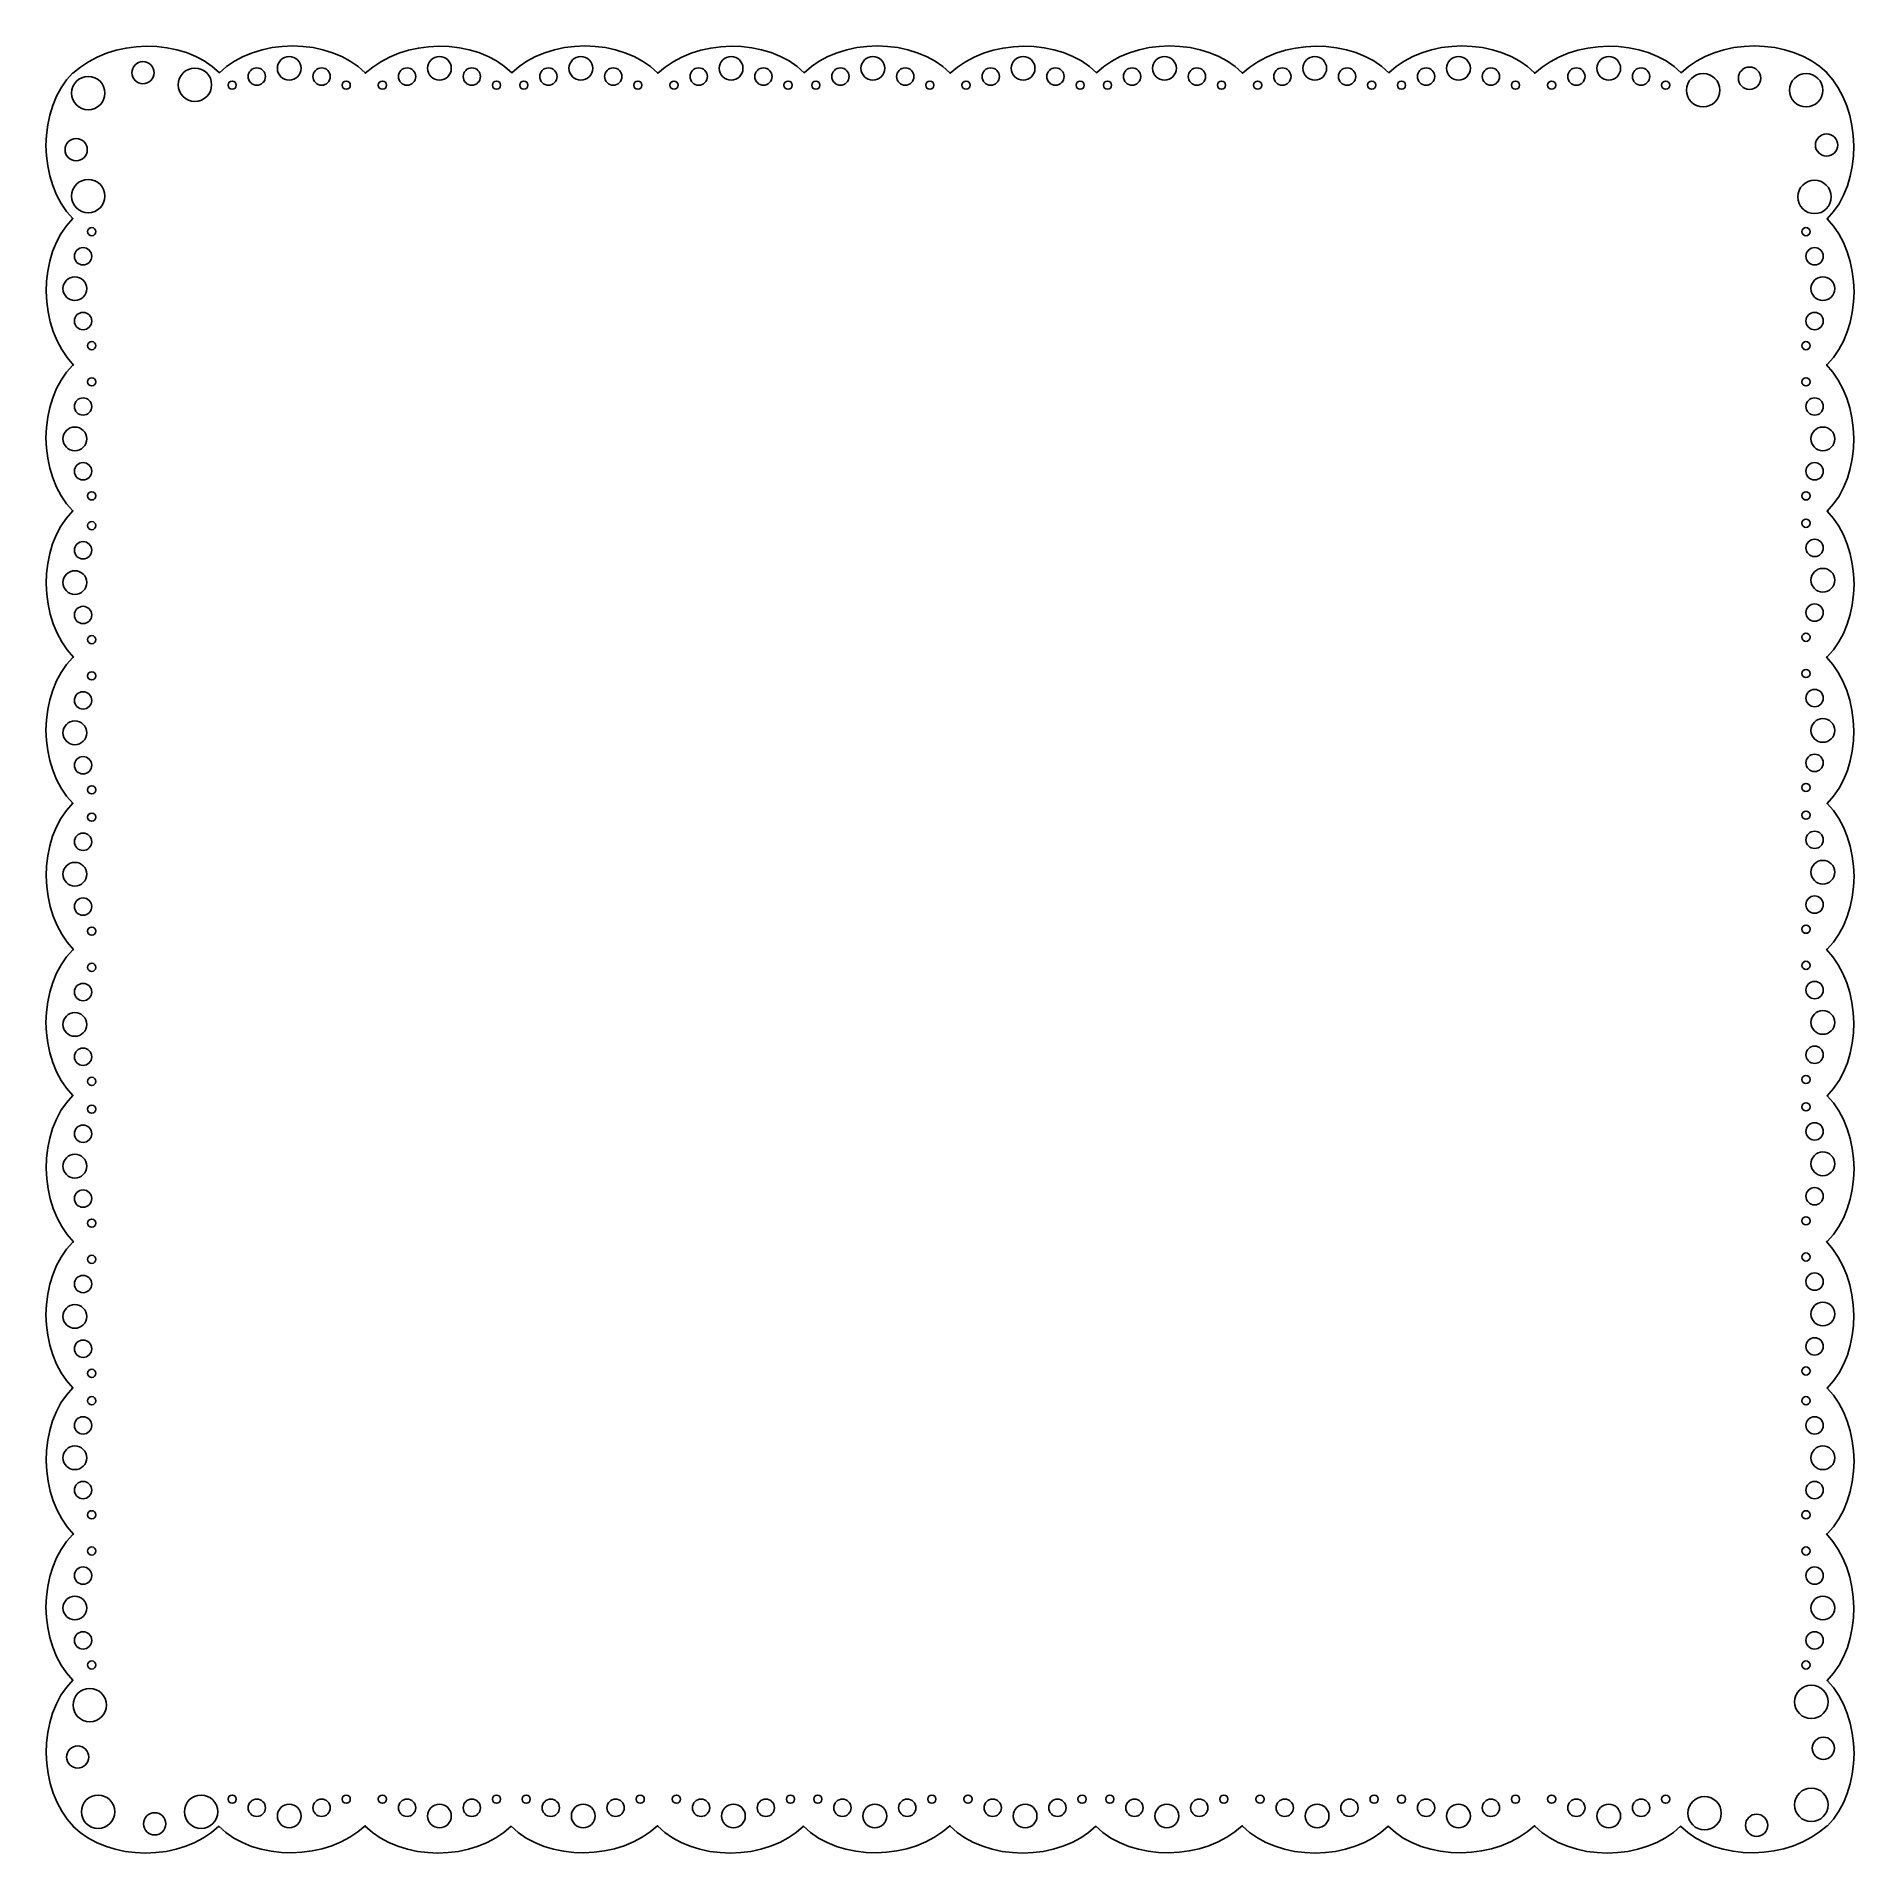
# Model space of a CAD drawing. Header units: centimetres. Extents: x -11.1 to 11.3, y -11.4 to 10.9.
import ezdxf

# ---------------------------------------------------------------- set-up
doc = ezdxf.new("R2010")
doc.units = ezdxf.units.CM
doc.header["$MEASUREMENT"] = 0
doc.layers.add('Camada 1', color=7, linetype='Continuous')

msp = doc.modelspace()

# ---------------------------------------------------------------- linework, layer by layer
at = {"layer": 'Camada 1'}
for points, knots in [([(10.80794, 10.50385), (11.24006, 10.04935), (11.25858, 9.15426), (10.8141, 8.70984), (10.8141, 8.70984), (11.25236, 8.27158), (11.25236, 7.358), (10.8141, 6.92586), (10.8141, 6.92586), (10.8141, 6.92586), (10.80794, 6.92422), (10.80794, 6.92422), (10.80794, 6.92422), (11.24006, 6.46972), (11.25858, 5.57466), (10.8141, 5.13019), (10.8141, 5.13019), (11.25236, 4.69196), (11.25236, 3.77835), (10.8141, 3.34624), (10.8141, 3.34624), (10.8141, 3.34624), (10.80794, 3.3446), (10.80794, 3.3446), (10.80794, 3.3446), (11.24006, 2.89007), (11.25858, 1.99501), (10.8141, 1.55054), (10.8141, 1.55054), (11.25236, 1.11231), (11.25236, 0.1987), (10.8141, -0.23341), (10.8141, -0.23341), (10.8141, -0.23341), (10.80794, -0.23505), (10.80794, -0.23505), (10.80794, -0.23505), (11.24006, -0.6896), (11.25858, -1.58464), (10.8141, -2.02914), (10.8141, -2.02914), (11.25238, -2.46737), (11.25238, -3.38095), (10.8141, -3.81309), (10.8141, -3.81309), (10.8141, -3.81309), (10.80796, -3.81473), (10.80796, -3.81473), (10.80796, -3.81473), (11.24005, -4.26928), (11.25857, -5.16432), (10.8141, -5.60879), (10.8141, -5.60879), (11.25238, -6.04702), (11.25238, -6.96063), (10.8141, -7.39274), (10.8141, -7.39274), (10.8141, -7.39274), (10.80796, -7.39441), (10.80796, -7.39441), (10.80796, -7.39441), (11.24005, -7.84896), (11.25857, -8.74402), (10.8141, -9.18847), (10.8141, -9.18847), (11.25238, -9.6267), (11.25238, -10.54031), (10.8141, -10.97242), (10.8141, -10.97242), (10.8141, -10.97242), (10.81246, -10.96628), (10.81246, -10.96628), (10.81246, -10.96628), (10.35793, -11.39834), (9.46287, -11.41687), (9.01843, -10.97242), (9.01843, -10.97242), (8.5802, -11.41068), (7.66659, -11.41068), (7.23445, -10.97242), (7.23445, -10.97242), (7.23445, -10.97242), (7.23281, -10.96628), (7.23281, -10.96628), (7.23281, -10.96628), (6.77828, -11.39837), (5.88322, -11.41687), (5.43878, -10.97242), (5.43878, -10.97242), (5.00052, -11.41068), (4.08692, -11.41068), (3.6548, -10.97242), (3.6548, -10.97242), (3.6548, -10.97242), (3.65316, -10.96628), (3.65316, -10.96628), (3.65316, -10.96628), (3.19863, -11.39837), (2.30357, -11.41687), (1.85913, -10.97242), (1.85913, -10.97242), (1.42087, -11.41068), (0.50727, -11.41068), (0.07515, -10.97242), (0.07515, -10.97242), (0.07515, -10.97242), (0.07351, -10.96628), (0.07351, -10.96628), (0.07351, -10.96628), (-0.38104, -11.39837), (-1.27608, -11.41687), (-1.72055, -10.97242), (-1.72055, -10.97242), (-2.15878, -11.41068), (-3.07236, -11.41068), (-3.5045, -10.97242), (-3.5045, -10.97242), (-3.5045, -10.97242), (-3.50614, -10.96628), (-3.50614, -10.96628), (-3.50614, -10.96628), (-3.96064, -11.39837), (-4.85573, -11.41687), (-5.3002, -10.97242), (-5.3002, -10.97242), (-5.73843, -11.41068), (-6.65201, -11.41068), (-7.08415, -10.97242), (-7.08415, -10.97242), (-7.08415, -10.97242), (-7.08579, -10.96628), (-7.08579, -10.96628), (-7.08579, -10.96628), (-7.54032, -11.39837), (-8.43538, -11.41687), (-8.87982, -10.97242), (-8.87982, -10.97242), (-9.31808, -11.41068), (-10.23166, -11.41068), (-10.66377, -10.97242), (-10.66377, -10.97242), (-10.66377, -10.97242), (-10.65922, -10.97798), (-10.65922, -10.97798), (-10.65922, -10.97798), (-11.09131, -10.52348), (-11.10983, -9.62839), (-10.66541, -9.18395), (-10.66541, -9.18395), (-11.10367, -8.74572), (-11.10367, -7.83209), (-10.66541, -7.39997), (-10.66541, -7.39997), (-10.66541, -7.39997), (-10.65922, -7.39833), (-10.65922, -7.39833), (-10.65922, -7.39833), (-11.09131, -6.9438), (-11.10983, -6.04874), (-10.66541, -5.60424), (-10.66541, -5.60424), (-11.10367, -5.16601), (-11.10367, -4.2524), (-10.66541, -3.82029), (-10.66541, -3.82029), (-10.66541, -3.82029), (-10.65922, -3.81865), (-10.65922, -3.81865), (-10.65922, -3.81865), (-11.09131, -3.3641), (-11.10983, -2.46906), (-10.66541, -2.02456), (-10.66541, -2.02456), (-11.10367, -1.58633), (-11.10367, -0.67272), (-10.66541, -0.24061), (-10.66541, -0.24061), (-10.66541, -0.24061), (-10.65922, -0.23897), (-10.65922, -0.23897), (-10.65922, -0.23897), (-11.09131, 0.21558), (-11.10983, 1.11062), (-10.66541, 1.55506), (-10.66541, 1.55506), (-11.10367, 1.99332), (-11.10367, 2.9069), (-10.66541, 3.33904), (-10.66541, 3.33904), (-10.66541, 3.33904), (-10.65922, 3.34068), (-10.65922, 3.34068), (-10.65922, 3.34068), (-11.09131, 3.79521), (-11.10983, 4.69027), (-10.66541, 5.13471), (-10.66541, 5.13471), (-11.10367, 5.57294), (-11.10367, 6.48655), (-10.66541, 6.91866), (-10.66541, 6.91866), (-10.66541, 6.91866), (-10.65922, 6.9203), (-10.65922, 6.9203), (-10.65922, 6.9203), (-11.09131, 7.37483), (-11.10983, 8.26989), (-10.66541, 8.71433), (-10.66541, 8.71433), (-11.10367, 9.15256), (-11.10367, 10.06617), (-10.66541, 10.49828), (-10.66541, 10.49828), (-10.66541, 10.49828), (-10.66377, 10.49212), (-10.66377, 10.49212), (-10.66377, 10.49212), (-10.20924, 10.92421), (-9.31418, 10.94273), (-8.86974, 10.49828), (-8.86974, 10.49828), (-8.43148, 10.93654), (-7.5179, 10.93654), (-7.08579, 10.49828), (-7.08579, 10.49828), (-7.08579, 10.49828), (-7.08415, 10.49212), (-7.08415, 10.49212), (-7.08415, 10.49212), (-6.62962, 10.92421), (-5.73456, 10.94273), (-5.29012, 10.49828), (-5.29012, 10.49828), (-4.85186, 10.93654), (-3.93828, 10.93654), (-3.50617, 10.49828), (-3.50617, 10.49828), (-3.50617, 10.49828), (-3.50453, 10.49212), (-3.50453, 10.49212), (-3.50453, 10.49212), (-3.05, 10.92421), (-2.15494, 10.94273), (-1.7105, 10.49828), (-1.7105, 10.49828), (-1.27224, 10.93654), (-0.35864, 10.93654), (0.07348, 10.49828), (0.07348, 10.49828), (0.07348, 10.49828), (0.07512, 10.49212), (0.07512, 10.49212), (0.07512, 10.49212), (0.52965, 10.92421), (1.42471, 10.94273), (1.86915, 10.49828), (1.86915, 10.49828), (2.30741, 10.93654), (3.22099, 10.93654), (3.65313, 10.49828), (3.65313, 10.49828), (3.65313, 10.49828), (3.65477, 10.49212), (3.65477, 10.49212), (3.65477, 10.49212), (4.1093, 10.92421), (5.00436, 10.94273), (5.44883, 10.49828), (5.44883, 10.49828), (5.88706, 10.93654), (6.80067, 10.93654), (7.23278, 10.49828), (7.23278, 10.49828), (7.23278, 10.49828), (7.23442, 10.49212), (7.23442, 10.49212), (7.23442, 10.49212), (7.68897, 10.92421), (8.58403, 10.94273), (9.02848, 10.49828), (9.02848, 10.49828), (9.46671, 10.93654), (10.38032, 10.93654), (10.81243, 10.49828), (10.81243, 10.49828), (10.81243, 10.49828), (10.80794, 10.50385), (10.80794, 10.50385)], [0, 0, 0, 0, 0.01369863, 0.01369863, 0.01369863, 0.01369863, 0.02739726, 0.02739726, 0.02739726, 0.02739726, 0.04109589, 0.04109589, 0.04109589, 0.04109589, 0.05479452, 0.05479452, 0.05479452, 0.05479452, 0.06849315, 0.06849315, 0.06849315, 0.06849315, 0.08219178, 0.08219178, 0.08219178, 0.08219178, 0.09589041, 0.09589041, 0.09589041, 0.09589041, 0.10958904, 0.10958904, 0.10958904, 0.10958904, 0.12328767, 0.12328767, 0.12328767, 0.12328767, 0.1369863, 0.1369863, 0.1369863, 0.1369863, 0.15068493, 0.15068493, 0.15068493, 0.15068493, 0.16438356, 0.16438356, 0.16438356, 0.16438356, 0.17808219, 0.17808219, 0.17808219, 0.17808219, 0.19178082, 0.19178082, 0.19178082, 0.19178082, 0.20547945, 0.20547945, 0.20547945, 0.20547945, 0.21917808, 0.21917808, 0.21917808, 0.21917808, 0.23287671, 0.23287671, 0.23287671, 0.23287671, 0.24657534, 0.24657534, 0.24657534, 0.24657534, 0.26027397, 0.26027397, 0.26027397, 0.26027397, 0.2739726, 0.2739726, 0.2739726, 0.2739726, 0.28767123, 0.28767123, 0.28767123, 0.28767123, 0.30136986, 0.30136986, 0.30136986, 0.30136986, 0.31506849, 0.31506849, 0.31506849, 0.31506849, 0.32876712, 0.32876712, 0.32876712, 0.32876712, 0.34246575, 0.34246575, 0.34246575, 0.34246575, 0.35616438, 0.35616438, 0.35616438, 0.35616438, 0.36986301, 0.36986301, 0.36986301, 0.36986301, 0.38356164, 0.38356164, 0.38356164, 0.38356164, 0.39726027, 0.39726027, 0.39726027, 0.39726027, 0.4109589, 0.4109589, 0.4109589, 0.4109589, 0.42465753, 0.42465753, 0.42465753, 0.42465753, 0.43835616, 0.43835616, 0.43835616, 0.43835616, 0.45205479, 0.45205479, 0.45205479, 0.45205479, 0.46575342, 0.46575342, 0.46575342, 0.46575342, 0.47945205, 0.47945205, 0.47945205, 0.47945205, 0.49315068, 0.49315068, 0.49315068, 0.49315068, 0.50684932, 0.50684932, 0.50684932, 0.50684932, 0.52054795, 0.52054795, 0.52054795, 0.52054795, 0.53424658, 0.53424658, 0.53424658, 0.53424658, 0.54794521, 0.54794521, 0.54794521, 0.54794521, 0.56164384, 0.56164384, 0.56164384, 0.56164384, 0.57534247, 0.57534247, 0.57534247, 0.57534247, 0.5890411, 0.5890411, 0.5890411, 0.5890411, 0.60273973, 0.60273973, 0.60273973, 0.60273973, 0.61643836, 0.61643836, 0.61643836, 0.61643836, 0.63013699, 0.63013699, 0.63013699, 0.63013699, 0.64383562, 0.64383562, 0.64383562, 0.64383562, 0.65753425, 0.65753425, 0.65753425, 0.65753425, 0.67123288, 0.67123288, 0.67123288, 0.67123288, 0.68493151, 0.68493151, 0.68493151, 0.68493151, 0.69863014, 0.69863014, 0.69863014, 0.69863014, 0.71232877, 0.71232877, 0.71232877, 0.71232877, 0.7260274, 0.7260274, 0.7260274, 0.7260274, 0.73972603, 0.73972603, 0.73972603, 0.73972603, 0.75342466, 0.75342466, 0.75342466, 0.75342466, 0.76712329, 0.76712329, 0.76712329, 0.76712329, 0.78082192, 0.78082192, 0.78082192, 0.78082192, 0.79452055, 0.79452055, 0.79452055, 0.79452055, 0.80821918, 0.80821918, 0.80821918, 0.80821918, 0.82191781, 0.82191781, 0.82191781, 0.82191781, 0.83561644, 0.83561644, 0.83561644, 0.83561644, 0.84931507, 0.84931507, 0.84931507, 0.84931507, 0.8630137, 0.8630137, 0.8630137, 0.8630137, 0.87671233, 0.87671233, 0.87671233, 0.87671233, 0.89041096, 0.89041096, 0.89041096, 0.89041096, 0.90410959, 0.90410959, 0.90410959, 0.90410959, 0.91780822, 0.91780822, 0.91780822, 0.91780822, 0.93150685, 0.93150685, 0.93150685, 0.93150685, 0.94520548, 0.94520548, 0.94520548, 0.94520548, 0.95890411, 0.95890411, 0.95890411, 0.95890411, 0.97260274, 0.97260274, 0.97260274, 0.97260274, 1, 1, 1, 1]), ([(-9.80654, 10.36323), (-9.73124, 10.36323), (-9.6702, 10.42427), (-9.6702, 10.49957), (-9.6702, 10.49957), (-9.6702, 10.57487), (-9.73124, 10.63591), (-9.80654, 10.63591), (-9.80654, 10.63591), (-9.88184, 10.63591), (-9.94288, 10.57487), (-9.94288, 10.49957), (-9.94288, 10.49957), (-9.94288, 10.42427), (-9.88184, 10.36323), (-9.80654, 10.36323)], [0, 0, 0, 0, 0.2, 0.2, 0.2, 0.2, 0.4, 0.4, 0.4, 0.4, 0.6, 0.6, 0.6, 0.6, 1, 1, 1, 1]), ([(-9.17033, 10.14735), (-9.05738, 10.14735), (-8.96583, 10.2389), (-8.96583, 10.35185), (-8.96583, 10.35185), (-8.96583, 10.4648), (-9.05738, 10.55635), (-9.17033, 10.55635), (-9.17033, 10.55635), (-9.28328, 10.55635), (-9.37483, 10.4648), (-9.37483, 10.35185), (-9.37483, 10.35185), (-9.37483, 10.2389), (-9.28328, 10.14735), (-9.17033, 10.14735)], [0, 0, 0, 0, 0.2, 0.2, 0.2, 0.2, 0.4, 0.4, 0.4, 0.4, 0.6, 0.6, 0.6, 0.6, 1, 1, 1, 1]), ([(-8.41277, 10.34698), (-8.35416, 10.34698), (-8.30665, 10.3945), (-8.30665, 10.4531), (-8.30665, 10.4531), (-8.30665, 10.5117), (-8.35417, 10.55922), (-8.41277, 10.55922), (-8.41277, 10.55922), (-8.47137, 10.55922), (-8.51889, 10.5117), (-8.51889, 10.4531), (-8.51889, 10.4531), (-8.51889, 10.3945), (-8.47138, 10.34698), (-8.41277, 10.34698)], [0, 0, 0, 0, 0.2, 0.2, 0.2, 0.2, 0.4, 0.4, 0.4, 0.4, 0.6, 0.6, 0.6, 0.6, 1, 1, 1, 1]), ([(-8.01624, 10.40839), (-7.93604, 10.40839), (-7.87101, 10.47342), (-7.87101, 10.55362), (-7.87101, 10.55362), (-7.87101, 10.63382), (-7.93604, 10.69885), (-8.01624, 10.69885), (-8.01624, 10.69885), (-8.09646, 10.69885), (-8.16147, 10.63382), (-8.16147, 10.55362), (-8.16147, 10.55362), (-8.16147, 10.47342), (-8.09644, 10.40839), (-8.01624, 10.40839)], [0, 0, 0, 0, 0.2, 0.2, 0.2, 0.2, 0.4, 0.4, 0.4, 0.4, 0.6, 0.6, 0.6, 0.6, 1, 1, 1, 1]), ([(-7.51358, 10.45311), (-7.51358, 10.51172), (-7.5611, 10.55923), (-7.6197, 10.55923), (-7.6197, 10.55923), (-7.6783, 10.55923), (-7.72582, 10.51171), (-7.72582, 10.45311), (-7.72582, 10.45311), (-7.72582, 10.39451), (-7.6783, 10.34699), (-7.6197, 10.34699), (-7.6197, 10.34699), (-7.5611, 10.34699), (-7.51358, 10.3945), (-7.51358, 10.45311)], [0, 0, 0, 0, 0.2, 0.2, 0.2, 0.2, 0.4, 0.4, 0.4, 0.4, 0.6, 0.6, 0.6, 0.6, 1, 1, 1, 1]), ([(-6.57323, 10.34698), (-6.51462, 10.34698), (-6.46711, 10.3945), (-6.46711, 10.4531), (-6.46711, 10.4531), (-6.46711, 10.5117), (-6.51463, 10.55922), (-6.57323, 10.55922), (-6.57323, 10.55922), (-6.63183, 10.55922), (-6.67935, 10.5117), (-6.67935, 10.4531), (-6.67935, 10.4531), (-6.67935, 10.3945), (-6.63181, 10.34698), (-6.57323, 10.34698)], [0, 0, 0, 0, 0.2, 0.2, 0.2, 0.2, 0.4, 0.4, 0.4, 0.4, 0.6, 0.6, 0.6, 0.6, 1, 1, 1, 1]), ([(-6.03144, 10.55362), (-6.03144, 10.63382), (-6.09645, 10.69885), (-6.17667, 10.69885), (-6.17667, 10.69885), (-6.25687, 10.69885), (-6.3219, 10.63382), (-6.3219, 10.55362), (-6.3219, 10.55362), (-6.3219, 10.47342), (-6.25687, 10.40839), (-6.17667, 10.40839), (-6.17667, 10.40839), (-6.09645, 10.40839), (-6.03144, 10.47343), (-6.03144, 10.55362)], [0, 0, 0, 0, 0.2, 0.2, 0.2, 0.2, 0.4, 0.4, 0.4, 0.4, 0.6, 0.6, 0.6, 0.6, 1, 1, 1, 1]), ([(-5.67402, 10.45311), (-5.67402, 10.51172), (-5.72154, 10.55923), (-5.78014, 10.55923), (-5.78014, 10.55923), (-5.83874, 10.55923), (-5.88626, 10.51171), (-5.88626, 10.45311), (-5.88626, 10.45311), (-5.88626, 10.39451), (-5.83874, 10.34699), (-5.78014, 10.34699), (-5.78014, 10.34699), (-5.72154, 10.34699), (-5.67402, 10.3945), (-5.67402, 10.45311)], [0, 0, 0, 0, 0.2, 0.2, 0.2, 0.2, 0.4, 0.4, 0.4, 0.4, 0.6, 0.6, 0.6, 0.6, 1, 1, 1, 1]), ([(-4.84206, 10.34698), (-4.78345, 10.34698), (-4.73594, 10.3945), (-4.73594, 10.4531), (-4.73594, 10.4531), (-4.73594, 10.5117), (-4.78346, 10.55922), (-4.84206, 10.55922), (-4.84206, 10.55922), (-4.90066, 10.55922), (-4.94818, 10.5117), (-4.94818, 10.4531), (-4.94818, 10.4531), (-4.94818, 10.3945), (-4.90067, 10.34698), (-4.84206, 10.34698)], [0, 0, 0, 0, 0.2, 0.2, 0.2, 0.2, 0.4, 0.4, 0.4, 0.4, 0.6, 0.6, 0.6, 0.6, 1, 1, 1, 1]), ([(-4.44553, 10.40839), (-4.36533, 10.40839), (-4.3003, 10.47342), (-4.3003, 10.55362), (-4.3003, 10.55362), (-4.3003, 10.63382), (-4.36533, 10.69885), (-4.44553, 10.69885), (-4.44553, 10.69885), (-4.52575, 10.69885), (-4.59076, 10.63382), (-4.59076, 10.55362), (-4.59076, 10.55362), (-4.59076, 10.47342), (-4.52572, 10.40839), (-4.44553, 10.40839)], [0, 0, 0, 0, 0.2, 0.2, 0.2, 0.2, 0.4, 0.4, 0.4, 0.4, 0.6, 0.6, 0.6, 0.6, 1, 1, 1, 1]), ([(-3.94285, 10.45311), (-3.94285, 10.51172), (-3.99037, 10.55923), (-4.04897, 10.55923), (-4.04897, 10.55923), (-4.10757, 10.55923), (-4.15509, 10.51171), (-4.15509, 10.45311), (-4.15509, 10.45311), (-4.15509, 10.39451), (-4.10757, 10.34699), (-4.04897, 10.34699), (-4.04897, 10.34699), (-3.99037, 10.34699), (-3.94285, 10.3945), (-3.94285, 10.45311)], [0, 0, 0, 0, 0.2, 0.2, 0.2, 0.2, 0.4, 0.4, 0.4, 0.4, 0.6, 0.6, 0.6, 0.6, 1, 1, 1, 1]), ([(-3.00249, 10.34698), (-2.94388, 10.34698), (-2.89637, 10.3945), (-2.89637, 10.4531), (-2.89637, 10.4531), (-2.89637, 10.5117), (-2.94389, 10.55922), (-3.00249, 10.55922), (-3.00249, 10.55922), (-3.06109, 10.55922), (-3.10861, 10.5117), (-3.10861, 10.4531), (-3.10861, 10.4531), (-3.10861, 10.3945), (-3.0611, 10.34698), (-3.00249, 10.34698)], [0, 0, 0, 0, 0.2, 0.2, 0.2, 0.2, 0.4, 0.4, 0.4, 0.4, 0.6, 0.6, 0.6, 0.6, 1, 1, 1, 1]), ([(-2.46073, 10.55362), (-2.46073, 10.63382), (-2.52574, 10.69885), (-2.60596, 10.69885), (-2.60596, 10.69885), (-2.68616, 10.69885), (-2.75119, 10.63382), (-2.75119, 10.55362), (-2.75119, 10.55362), (-2.75119, 10.47342), (-2.68616, 10.40839), (-2.60596, 10.40839), (-2.60596, 10.40839), (-2.52574, 10.40839), (-2.46073, 10.47343), (-2.46073, 10.55362)], [0, 0, 0, 0, 0.2, 0.2, 0.2, 0.2, 0.4, 0.4, 0.4, 0.4, 0.6, 0.6, 0.6, 0.6, 1, 1, 1, 1]), ([(-2.10331, 10.45311), (-2.10331, 10.51172), (-2.15083, 10.55923), (-2.20943, 10.55923), (-2.20943, 10.55923), (-2.26803, 10.55923), (-2.31555, 10.51171), (-2.31555, 10.45311), (-2.31555, 10.45311), (-2.31555, 10.39451), (-2.26803, 10.34699), (-2.20943, 10.34699), (-2.20943, 10.34699), (-2.15083, 10.34699), (-2.10331, 10.3945), (-2.10331, 10.45311)], [0, 0, 0, 0, 0.2, 0.2, 0.2, 0.2, 0.4, 0.4, 0.4, 0.4, 0.6, 0.6, 0.6, 0.6, 1, 1, 1, 1]), ([(-1.26669, 10.34698), (-1.20808, 10.34698), (-1.16057, 10.3945), (-1.16057, 10.4531), (-1.16057, 10.4531), (-1.16057, 10.5117), (-1.20809, 10.55922), (-1.26669, 10.55922), (-1.26669, 10.55922), (-1.32529, 10.55922), (-1.37281, 10.5117), (-1.37281, 10.4531), (-1.37281, 10.4531), (-1.37281, 10.3945), (-1.3253, 10.34698), (-1.26669, 10.34698)], [0, 0, 0, 0, 0.2, 0.2, 0.2, 0.2, 0.4, 0.4, 0.4, 0.4, 0.6, 0.6, 0.6, 0.6, 1, 1, 1, 1]), ([(-0.87016, 10.40839), (-0.78996, 10.40839), (-0.72493, 10.47342), (-0.72493, 10.55362), (-0.72493, 10.55362), (-0.72493, 10.63382), (-0.78996, 10.69885), (-0.87016, 10.69885), (-0.87016, 10.69885), (-0.95038, 10.69885), (-1.01539, 10.63382), (-1.01539, 10.55362), (-1.01539, 10.55362), (-1.01539, 10.47342), (-0.95036, 10.40839), (-0.87016, 10.40839)], [0, 0, 0, 0, 0.2, 0.2, 0.2, 0.2, 0.4, 0.4, 0.4, 0.4, 0.6, 0.6, 0.6, 0.6, 1, 1, 1, 1]), ([(-0.36751, 10.45311), (-0.36751, 10.51172), (-0.41503, 10.55923), (-0.47363, 10.55923), (-0.47363, 10.55923), (-0.53223, 10.55923), (-0.57975, 10.51171), (-0.57975, 10.45311), (-0.57975, 10.45311), (-0.57975, 10.39451), (-0.53223, 10.34699), (-0.47363, 10.34699), (-0.47363, 10.34699), (-0.41503, 10.34699), (-0.36751, 10.3945), (-0.36751, 10.45311)], [0, 0, 0, 0, 0.2, 0.2, 0.2, 0.2, 0.4, 0.4, 0.4, 0.4, 0.6, 0.6, 0.6, 0.6, 1, 1, 1, 1]), ([(0.57282, 10.34698), (0.63143, 10.34698), (0.67894, 10.3945), (0.67894, 10.4531), (0.67894, 10.4531), (0.67894, 10.5117), (0.63142, 10.55922), (0.57282, 10.55922), (0.57282, 10.55922), (0.51422, 10.55922), (0.4667, 10.5117), (0.4667, 10.4531), (0.4667, 10.4531), (0.4667, 10.3945), (0.51424, 10.34698), (0.57282, 10.34698)], [0, 0, 0, 0, 0.2, 0.2, 0.2, 0.2, 0.4, 0.4, 0.4, 0.4, 0.6, 0.6, 0.6, 0.6, 1, 1, 1, 1]), ([(1.11461, 10.55362), (1.11461, 10.63382), (1.0496, 10.69885), (0.96938, 10.69885), (0.96938, 10.69885), (0.88918, 10.69885), (0.82418, 10.63382), (0.82418, 10.55362), (0.82418, 10.55362), (0.82418, 10.47342), (0.88919, 10.40839), (0.96938, 10.40839), (0.96938, 10.40839), (1.0496, 10.40839), (1.11461, 10.47343), (1.11461, 10.55362)], [0, 0, 0, 0, 0.2, 0.2, 0.2, 0.2, 0.4, 0.4, 0.4, 0.4, 0.6, 0.6, 0.6, 0.6, 1, 1, 1, 1]), ([(1.47204, 10.45311), (1.47204, 10.51172), (1.42452, 10.55923), (1.36592, 10.55923), (1.36592, 10.55923), (1.30732, 10.55923), (1.2598, 10.51171), (1.2598, 10.45311), (1.2598, 10.45311), (1.2598, 10.39451), (1.30732, 10.34699), (1.36592, 10.34699), (1.36592, 10.34699), (1.42452, 10.34699), (1.47204, 10.3945), (1.47204, 10.45311)], [0, 0, 0, 0, 0.2, 0.2, 0.2, 0.2, 0.4, 0.4, 0.4, 0.4, 0.6, 0.6, 0.6, 0.6, 1, 1, 1, 1]), ([(2.30399, 10.34698), (2.3626, 10.34698), (2.41011, 10.3945), (2.41011, 10.4531), (2.41011, 10.4531), (2.41011, 10.5117), (2.36259, 10.55922), (2.30399, 10.55922), (2.30399, 10.55922), (2.24539, 10.55922), (2.19787, 10.5117), (2.19787, 10.4531), (2.19787, 10.4531), (2.19787, 10.3945), (2.24539, 10.34698), (2.30399, 10.34698)], [0, 0, 0, 0, 0.2, 0.2, 0.2, 0.2, 0.4, 0.4, 0.4, 0.4, 0.6, 0.6, 0.6, 0.6, 1, 1, 1, 1]), ([(2.70052, 10.40839), (2.78072, 10.40839), (2.84575, 10.47342), (2.84575, 10.55362), (2.84575, 10.55362), (2.84575, 10.63382), (2.78072, 10.69885), (2.70052, 10.69885), (2.70052, 10.69885), (2.62032, 10.69885), (2.55532, 10.63382), (2.55532, 10.55362), (2.55532, 10.55362), (2.55532, 10.47342), (2.62033, 10.40839), (2.70052, 10.40839)], [0, 0, 0, 0, 0.2, 0.2, 0.2, 0.2, 0.4, 0.4, 0.4, 0.4, 0.6, 0.6, 0.6, 0.6, 1, 1, 1, 1]), ([(3.20318, 10.45311), (3.20318, 10.51172), (3.15566, 10.55923), (3.09706, 10.55923), (3.09706, 10.55923), (3.03846, 10.55923), (2.99094, 10.51171), (2.99094, 10.45311), (2.99094, 10.45311), (2.99094, 10.39451), (3.03846, 10.34699), (3.09706, 10.34699), (3.09706, 10.34699), (3.15566, 10.34699), (3.20318, 10.3945), (3.20318, 10.45311)], [0, 0, 0, 0, 0.2, 0.2, 0.2, 0.2, 0.4, 0.4, 0.4, 0.4, 0.6, 0.6, 0.6, 0.6, 1, 1, 1, 1]), ([(4.14353, 10.34698), (4.20214, 10.34698), (4.24965, 10.3945), (4.24965, 10.4531), (4.24965, 10.4531), (4.24965, 10.5117), (4.20213, 10.55922), (4.14353, 10.55922), (4.14353, 10.55922), (4.08493, 10.55922), (4.03741, 10.5117), (4.03741, 10.4531), (4.03741, 10.4531), (4.03741, 10.3945), (4.08496, 10.34698), (4.14353, 10.34698)], [0, 0, 0, 0, 0.2, 0.2, 0.2, 0.2, 0.4, 0.4, 0.4, 0.4, 0.6, 0.6, 0.6, 0.6, 1, 1, 1, 1]), ([(4.68532, 10.55362), (4.68532, 10.63382), (4.62031, 10.69885), (4.54009, 10.69885), (4.54009, 10.69885), (4.45989, 10.69885), (4.39489, 10.63382), (4.39489, 10.55362), (4.39489, 10.55362), (4.39489, 10.47342), (4.4599, 10.40839), (4.54009, 10.40839), (4.54009, 10.40839), (4.62031, 10.40839), (4.68532, 10.47343), (4.68532, 10.55362)], [0, 0, 0, 0, 0.2, 0.2, 0.2, 0.2, 0.4, 0.4, 0.4, 0.4, 0.6, 0.6, 0.6, 0.6, 1, 1, 1, 1]), ([(5.04275, 10.45311), (5.04275, 10.51172), (4.99523, 10.55923), (4.93663, 10.55923), (4.93663, 10.55923), (4.87803, 10.55923), (4.83051, 10.51171), (4.83051, 10.45311), (4.83051, 10.45311), (4.83051, 10.39451), (4.87803, 10.34699), (4.93663, 10.34699), (4.93663, 10.34699), (4.99523, 10.34699), (5.04275, 10.3945), (5.04275, 10.45311)], [0, 0, 0, 0, 0.2, 0.2, 0.2, 0.2, 0.4, 0.4, 0.4, 0.4, 0.6, 0.6, 0.6, 0.6, 1, 1, 1, 1]), ([(5.9036, 10.34698), (5.96221, 10.34698), (6.00972, 10.3945), (6.00972, 10.4531), (6.00972, 10.4531), (6.00972, 10.5117), (5.9622, 10.55922), (5.9036, 10.55922), (5.9036, 10.55922), (5.845, 10.55922), (5.79748, 10.5117), (5.79748, 10.4531), (5.79748, 10.4531), (5.79748, 10.3945), (5.84499, 10.34698), (5.9036, 10.34698)], [0, 0, 0, 0, 0.2, 0.2, 0.2, 0.2, 0.4, 0.4, 0.4, 0.4, 0.6, 0.6, 0.6, 0.6, 1, 1, 1, 1]), ([(6.30013, 10.40839), (6.38033, 10.40839), (6.44533, 10.47342), (6.44533, 10.55362), (6.44533, 10.55362), (6.44533, 10.63382), (6.38032, 10.69885), (6.30013, 10.69885), (6.30013, 10.69885), (6.21991, 10.69885), (6.1549, 10.63382), (6.1549, 10.55362), (6.1549, 10.55362), (6.1549, 10.47342), (6.2199, 10.40839), (6.30013, 10.40839)], [0, 0, 0, 0, 0.2, 0.2, 0.2, 0.2, 0.4, 0.4, 0.4, 0.4, 0.6, 0.6, 0.6, 0.6, 1, 1, 1, 1]), ([(6.80278, 10.45311), (6.80278, 10.51172), (6.75526, 10.55923), (6.69666, 10.55923), (6.69666, 10.55923), (6.63806, 10.55923), (6.59054, 10.51171), (6.59054, 10.45311), (6.59054, 10.45311), (6.59054, 10.39451), (6.63806, 10.34699), (6.69666, 10.34699), (6.69666, 10.34699), (6.75526, 10.34699), (6.80278, 10.3945), (6.80278, 10.45311)], [0, 0, 0, 0, 0.2, 0.2, 0.2, 0.2, 0.4, 0.4, 0.4, 0.4, 0.6, 0.6, 0.6, 0.6, 1, 1, 1, 1]), ([(7.74314, 10.34698), (7.80175, 10.34698), (7.84926, 10.3945), (7.84926, 10.4531), (7.84926, 10.4531), (7.84926, 10.5117), (7.80174, 10.55922), (7.74314, 10.55922), (7.74314, 10.55922), (7.68454, 10.55922), (7.63702, 10.5117), (7.63702, 10.4531), (7.63702, 10.4531), (7.63702, 10.3945), (7.68453, 10.34698), (7.74314, 10.34698)], [0, 0, 0, 0, 0.2, 0.2, 0.2, 0.2, 0.4, 0.4, 0.4, 0.4, 0.6, 0.6, 0.6, 0.6, 1, 1, 1, 1]), ([(8.2849, 10.55362), (8.2849, 10.63382), (8.21989, 10.69885), (8.1397, 10.69885), (8.1397, 10.69885), (8.05951, 10.69885), (7.99447, 10.63382), (7.99447, 10.55362), (7.99447, 10.55362), (7.99447, 10.47342), (8.0595, 10.40839), (8.1397, 10.40839), (8.1397, 10.40839), (8.2199, 10.40839), (8.2849, 10.47343), (8.2849, 10.55362)], [0, 0, 0, 0, 0.2, 0.2, 0.2, 0.2, 0.4, 0.4, 0.4, 0.4, 0.6, 0.6, 0.6, 0.6, 1, 1, 1, 1]), ([(8.64235, 10.45311), (8.64235, 10.51172), (8.59483, 10.55923), (8.53623, 10.55923), (8.53623, 10.55923), (8.47763, 10.55923), (8.43011, 10.51171), (8.43011, 10.45311), (8.43011, 10.45311), (8.43011, 10.39451), (8.47763, 10.34699), (8.53623, 10.34699), (8.53623, 10.34699), (8.59483, 10.34699), (8.64235, 10.3945), (8.64235, 10.45311)], [0, 0, 0, 0, 0.2, 0.2, 0.2, 0.2, 0.4, 0.4, 0.4, 0.4, 0.6, 0.6, 0.6, 0.6, 1, 1, 1, 1]), ([(9.72757, 10.43231), (9.72757, 10.35701), (9.78864, 10.296), (9.86391, 10.296), (9.86391, 10.296), (9.93918, 10.296), (10.00022, 10.35704), (10.00022, 10.43231), (10.00022, 10.43231), (10.00022, 10.50758), (9.93918, 10.56865), (9.86391, 10.56865), (9.86391, 10.56865), (9.78864, 10.56865), (9.72757, 10.50758), (9.72757, 10.43231)], [0, 0, 0, 0, 0.2, 0.2, 0.2, 0.2, 0.4, 0.4, 0.4, 0.4, 0.6, 0.6, 0.6, 0.6, 1, 1, 1, 1]), ([(-10.47684, 10.04512), (-10.36389, 10.04512), (-10.27234, 10.13667), (-10.27234, 10.24962), (-10.27234, 10.24962), (-10.27234, 10.36257), (-10.36389, 10.45412), (-10.47684, 10.45412), (-10.47684, 10.45412), (-10.58979, 10.45412), (-10.68134, 10.36257), (-10.68134, 10.24962), (-10.68134, 10.24962), (-10.68134, 10.13667), (-10.58979, 10.04512), (-10.47684, 10.04512)], [0, 0, 0, 0, 0.2, 0.2, 0.2, 0.2, 0.4, 0.4, 0.4, 0.4, 0.6, 0.6, 0.6, 0.6, 1, 1, 1, 1]), ([(-8.71437, 10.29671), (-8.68662, 10.29671), (-8.6641, 10.31923), (-8.6641, 10.34698), (-8.6641, 10.34698), (-8.6641, 10.37473), (-8.68662, 10.39725), (-8.71437, 10.39725), (-8.71437, 10.39725), (-8.74212, 10.39725), (-8.76464, 10.37473), (-8.76464, 10.34698), (-8.76464, 10.34698), (-8.76464, 10.31923), (-8.74212, 10.29671), (-8.71437, 10.29671)], [0, 0, 0, 0, 0.2, 0.2, 0.2, 0.2, 0.4, 0.4, 0.4, 0.4, 0.6, 0.6, 0.6, 0.6, 1, 1, 1, 1]), ([(-7.26781, 10.34695), (-7.26781, 10.3747), (-7.29033, 10.39722), (-7.31808, 10.39722), (-7.31808, 10.39722), (-7.34583, 10.39722), (-7.36835, 10.3747), (-7.36835, 10.34695), (-7.36835, 10.34695), (-7.36835, 10.3192), (-7.34583, 10.29668), (-7.31808, 10.29668), (-7.31808, 10.29668), (-7.29033, 10.29668), (-7.26781, 10.3192), (-7.26781, 10.34695)], [0, 0, 0, 0, 0.2, 0.2, 0.2, 0.2, 0.4, 0.4, 0.4, 0.4, 0.6, 0.6, 0.6, 0.6, 1, 1, 1, 1]), ([(-6.8748, 10.29671), (-6.84705, 10.29671), (-6.82453, 10.31923), (-6.82453, 10.34698), (-6.82453, 10.34698), (-6.82453, 10.37473), (-6.84705, 10.39725), (-6.8748, 10.39725), (-6.8748, 10.39725), (-6.90255, 10.39725), (-6.92507, 10.37473), (-6.92507, 10.34698), (-6.92507, 10.34698), (-6.92507, 10.31923), (-6.90258, 10.29671), (-6.8748, 10.29671)], [0, 0, 0, 0, 0.2, 0.2, 0.2, 0.2, 0.4, 0.4, 0.4, 0.4, 0.6, 0.6, 0.6, 0.6, 1, 1, 1, 1]), ([(-5.42827, 10.34695), (-5.42827, 10.3747), (-5.45079, 10.39722), (-5.47854, 10.39722), (-5.47854, 10.39722), (-5.50629, 10.39722), (-5.52881, 10.3747), (-5.52881, 10.34695), (-5.52881, 10.34695), (-5.52881, 10.3192), (-5.50629, 10.29668), (-5.47854, 10.29668), (-5.47854, 10.29668), (-5.45079, 10.29668), (-5.42827, 10.3192), (-5.42827, 10.34695)], [0, 0, 0, 0, 0.2, 0.2, 0.2, 0.2, 0.4, 0.4, 0.4, 0.4, 0.6, 0.6, 0.6, 0.6, 1, 1, 1, 1]), ([(-5.14366, 10.29671), (-5.11591, 10.29671), (-5.09339, 10.31923), (-5.09339, 10.34698), (-5.09339, 10.34698), (-5.09339, 10.37473), (-5.11591, 10.39725), (-5.14366, 10.39725), (-5.14366, 10.39725), (-5.17141, 10.39725), (-5.19393, 10.37473), (-5.19393, 10.34698), (-5.19393, 10.34698), (-5.19393, 10.31923), (-5.17141, 10.29671), (-5.14366, 10.29671)], [0, 0, 0, 0, 0.2, 0.2, 0.2, 0.2, 0.4, 0.4, 0.4, 0.4, 0.6, 0.6, 0.6, 0.6, 1, 1, 1, 1]), ([(-3.6971, 10.34695), (-3.6971, 10.3747), (-3.71962, 10.39722), (-3.74737, 10.39722), (-3.74737, 10.39722), (-3.77512, 10.39722), (-3.79764, 10.3747), (-3.79764, 10.34695), (-3.79764, 10.34695), (-3.79764, 10.3192), (-3.77512, 10.29668), (-3.74737, 10.29668), (-3.74737, 10.29668), (-3.71962, 10.29668), (-3.6971, 10.3192), (-3.6971, 10.34695)], [0, 0, 0, 0, 0.2, 0.2, 0.2, 0.2, 0.4, 0.4, 0.4, 0.4, 0.6, 0.6, 0.6, 0.6, 1, 1, 1, 1]), ([(-3.30409, 10.29671), (-3.27634, 10.29671), (-3.25382, 10.31923), (-3.25382, 10.34698), (-3.25382, 10.34698), (-3.25382, 10.37473), (-3.27634, 10.39725), (-3.30409, 10.39725), (-3.30409, 10.39725), (-3.33184, 10.39725), (-3.35436, 10.37473), (-3.35436, 10.34698), (-3.35436, 10.34698), (-3.35436, 10.31923), (-3.33187, 10.29671), (-3.30409, 10.29671)], [0, 0, 0, 0, 0.2, 0.2, 0.2, 0.2, 0.4, 0.4, 0.4, 0.4, 0.6, 0.6, 0.6, 0.6, 1, 1, 1, 1]), ([(-1.85756, 10.34695), (-1.85756, 10.3747), (-1.88008, 10.39722), (-1.90783, 10.39722), (-1.90783, 10.39722), (-1.93558, 10.39722), (-1.9581, 10.3747), (-1.9581, 10.34695), (-1.9581, 10.34695), (-1.9581, 10.3192), (-1.93558, 10.29668), (-1.90783, 10.29668), (-1.90783, 10.29668), (-1.88008, 10.29668), (-1.85756, 10.3192), (-1.85756, 10.34695)], [0, 0, 0, 0, 0.2, 0.2, 0.2, 0.2, 0.4, 0.4, 0.4, 0.4, 0.6, 0.6, 0.6, 0.6, 1, 1, 1, 1]), ([(-1.56829, 10.29671), (-1.54054, 10.29671), (-1.51802, 10.31923), (-1.51802, 10.34698), (-1.51802, 10.34698), (-1.51802, 10.37473), (-1.54054, 10.39725), (-1.56829, 10.39725), (-1.56829, 10.39725), (-1.59604, 10.39725), (-1.61856, 10.37473), (-1.61856, 10.34698), (-1.61856, 10.34698), (-1.61856, 10.31923), (-1.59605, 10.29671), (-1.56829, 10.29671)], [0, 0, 0, 0, 0.2, 0.2, 0.2, 0.2, 0.4, 0.4, 0.4, 0.4, 0.6, 0.6, 0.6, 0.6, 1, 1, 1, 1]), ([(-0.12176, 10.34695), (-0.12176, 10.3747), (-0.14428, 10.39722), (-0.17203, 10.39722), (-0.17203, 10.39722), (-0.19978, 10.39722), (-0.2223, 10.3747), (-0.2223, 10.34695), (-0.2223, 10.34695), (-0.2223, 10.3192), (-0.19978, 10.29668), (-0.17203, 10.29668), (-0.17203, 10.29668), (-0.14428, 10.29668), (-0.12176, 10.3192), (-0.12176, 10.34695)], [0, 0, 0, 0, 0.2, 0.2, 0.2, 0.2, 0.4, 0.4, 0.4, 0.4, 0.6, 0.6, 0.6, 0.6, 1, 1, 1, 1]), ([(0.27125, 10.29671), (0.299, 10.29671), (0.32149, 10.31923), (0.32149, 10.34698), (0.32149, 10.34698), (0.32149, 10.37473), (0.29897, 10.39725), (0.27125, 10.39725), (0.27125, 10.39725), (0.24347, 10.39725), (0.22098, 10.37473), (0.22098, 10.34698), (0.22098, 10.34698), (0.22098, 10.31923), (0.24347, 10.29671), (0.27125, 10.29671)], [0, 0, 0, 0, 0.2, 0.2, 0.2, 0.2, 0.4, 0.4, 0.4, 0.4, 0.6, 0.6, 0.6, 0.6, 1, 1, 1, 1]), ([(1.71778, 10.34695), (1.71778, 10.3747), (1.69526, 10.39722), (1.66754, 10.39722), (1.66754, 10.39722), (1.63976, 10.39722), (1.61727, 10.3747), (1.61727, 10.34695), (1.61727, 10.34695), (1.61727, 10.3192), (1.63979, 10.29668), (1.66754, 10.29668), (1.66754, 10.29668), (1.69526, 10.29671), (1.71778, 10.3192), (1.71778, 10.34695)], [0, 0, 0, 0, 0.2, 0.2, 0.2, 0.2, 0.4, 0.4, 0.4, 0.4, 0.6, 0.6, 0.6, 0.6, 1, 1, 1, 1]), ([(2.00242, 10.29671), (2.03017, 10.29671), (2.05266, 10.31923), (2.05266, 10.34698), (2.05266, 10.34698), (2.05266, 10.37473), (2.03014, 10.39725), (2.00242, 10.39725), (2.00242, 10.39725), (1.97464, 10.39725), (1.95215, 10.37473), (1.95215, 10.34698), (1.95215, 10.34698), (1.95215, 10.31923), (1.97464, 10.29671), (2.00242, 10.29671)], [0, 0, 0, 0, 0.2, 0.2, 0.2, 0.2, 0.4, 0.4, 0.4, 0.4, 0.6, 0.6, 0.6, 0.6, 1, 1, 1, 1]), ([(3.44895, 10.34695), (3.44895, 10.3747), (3.42643, 10.39722), (3.39871, 10.39722), (3.39871, 10.39722), (3.37093, 10.39722), (3.34844, 10.3747), (3.34844, 10.34695), (3.34844, 10.34695), (3.34844, 10.3192), (3.37096, 10.29668), (3.39871, 10.29668), (3.39871, 10.29668), (3.42643, 10.29671), (3.44895, 10.3192), (3.44895, 10.34695)], [0, 0, 0, 0, 0.2, 0.2, 0.2, 0.2, 0.4, 0.4, 0.4, 0.4, 0.6, 0.6, 0.6, 0.6, 1, 1, 1, 1]), ([(3.84196, 10.29671), (3.86971, 10.29671), (3.8922, 10.31923), (3.8922, 10.34698), (3.8922, 10.34698), (3.8922, 10.37473), (3.86968, 10.39725), (3.84196, 10.39725), (3.84196, 10.39725), (3.81418, 10.39725), (3.79169, 10.37473), (3.79169, 10.34698), (3.79169, 10.34698), (3.79169, 10.31923), (3.81418, 10.29671), (3.84196, 10.29671)], [0, 0, 0, 0, 0.2, 0.2, 0.2, 0.2, 0.4, 0.4, 0.4, 0.4, 0.6, 0.6, 0.6, 0.6, 1, 1, 1, 1]), ([(5.28849, 10.34695), (5.28849, 10.3747), (5.26597, 10.39722), (5.23825, 10.39722), (5.23825, 10.39722), (5.21047, 10.39722), (5.18798, 10.3747), (5.18798, 10.34695), (5.18798, 10.34695), (5.18798, 10.3192), (5.2105, 10.29668), (5.23825, 10.29668), (5.23825, 10.29668), (5.26598, 10.29671), (5.28849, 10.3192), (5.28849, 10.34695)], [0, 0, 0, 0, 0.2, 0.2, 0.2, 0.2, 0.4, 0.4, 0.4, 0.4, 0.6, 0.6, 0.6, 0.6, 1, 1, 1, 1]), ([(5.602, 10.29671), (5.62978, 10.29671), (5.65227, 10.31923), (5.65227, 10.34698), (5.65227, 10.34698), (5.65227, 10.37473), (5.62975, 10.39725), (5.602, 10.39725), (5.602, 10.39725), (5.57425, 10.39725), (5.55176, 10.37473), (5.55176, 10.34698), (5.55176, 10.34698), (5.55176, 10.31923), (5.57424, 10.29671), (5.602, 10.29671)], [0, 0, 0, 0, 0.2, 0.2, 0.2, 0.2, 0.4, 0.4, 0.4, 0.4, 0.6, 0.6, 0.6, 0.6, 1, 1, 1, 1]), ([(7.04853, 10.34695), (7.04853, 10.3747), (7.02601, 10.39722), (6.99826, 10.39722), (6.99826, 10.39722), (6.97051, 10.39722), (6.94802, 10.3747), (6.94802, 10.34695), (6.94802, 10.34695), (6.94802, 10.3192), (6.97054, 10.29668), (6.99826, 10.29668), (6.99826, 10.29668), (7.02604, 10.29671), (7.04853, 10.3192), (7.04853, 10.34695)], [0, 0, 0, 0, 0.2, 0.2, 0.2, 0.2, 0.4, 0.4, 0.4, 0.4, 0.6, 0.6, 0.6, 0.6, 1, 1, 1, 1]), ([(7.44154, 10.29671), (7.46932, 10.29671), (7.49181, 10.31923), (7.49181, 10.34698), (7.49181, 10.34698), (7.49181, 10.37473), (7.46929, 10.39725), (7.44154, 10.39725), (7.44154, 10.39725), (7.41379, 10.39725), (7.3913, 10.37473), (7.3913, 10.34698), (7.3913, 10.34698), (7.3913, 10.31923), (7.41378, 10.29671), (7.44154, 10.29671)], [0, 0, 0, 0, 0.2, 0.2, 0.2, 0.2, 0.4, 0.4, 0.4, 0.4, 0.6, 0.6, 0.6, 0.6, 1, 1, 1, 1]), ([(8.8881, 10.34695), (8.8881, 10.3747), (8.86558, 10.39722), (8.83783, 10.39722), (8.83783, 10.39722), (8.81008, 10.39722), (8.78759, 10.3747), (8.78759, 10.34695), (8.78759, 10.34695), (8.78759, 10.3192), (8.81011, 10.29668), (8.83783, 10.29668), (8.83783, 10.29668), (8.86558, 10.29671), (8.8881, 10.3192), (8.8881, 10.34695)], [0, 0, 0, 0, 0.2, 0.2, 0.2, 0.2, 0.4, 0.4, 0.4, 0.4, 0.6, 0.6, 0.6, 0.6, 1, 1, 1, 1]), ([(9.09137, 10.28459), (9.09137, 10.17164), (9.18292, 10.08009), (9.29587, 10.08009), (9.29587, 10.08009), (9.40882, 10.08009), (9.50037, 10.17164), (9.50037, 10.28459), (9.50037, 10.28459), (9.50037, 10.39754), (9.4088, 10.48909), (9.29587, 10.48909), (9.29587, 10.48909), (9.18294, 10.48909), (9.09137, 10.39754), (9.09137, 10.28459)], [0, 0, 0, 0, 0.2, 0.2, 0.2, 0.2, 0.4, 0.4, 0.4, 0.4, 0.6, 0.6, 0.6, 0.6, 1, 1, 1, 1]), ([(10.35243, 10.28459), (10.35243, 10.17167), (10.44398, 10.08009), (10.55693, 10.08009), (10.55693, 10.08009), (10.66988, 10.08009), (10.76143, 10.17166), (10.76143, 10.28459), (10.76143, 10.28459), (10.76143, 10.39757), (10.66986, 10.48909), (10.55693, 10.48909), (10.55693, 10.48909), (10.444, 10.48909), (10.35243, 10.39757), (10.35243, 10.28459)], [0, 0, 0, 0, 0.2, 0.2, 0.2, 0.2, 0.4, 0.4, 0.4, 0.4, 0.6, 0.6, 0.6, 0.6, 1, 1, 1, 1]), ([(-10.62453, 9.42025), (-10.54923, 9.42025), (-10.48819, 9.48129), (-10.48819, 9.55659), (-10.48819, 9.55659), (-10.48819, 9.63189), (-10.54923, 9.69293), (-10.62453, 9.69293), (-10.62453, 9.69293), (-10.69983, 9.69293), (-10.76087, 9.63189), (-10.76087, 9.55659), (-10.76087, 9.55659), (-10.76087, 9.48129), (-10.69983, 9.42025), (-10.62453, 9.42025)], [0, 0, 0, 0, 0.2, 0.2, 0.2, 0.2, 0.4, 0.4, 0.4, 0.4, 0.6, 0.6, 0.6, 0.6, 1, 1, 1, 1]), ([(10.67054, 9.6143), (10.67054, 9.539), (10.73161, 9.47799), (10.80688, 9.47799), (10.80688, 9.47799), (10.88215, 9.47799), (10.94319, 9.53903), (10.94319, 9.6143), (10.94319, 9.6143), (10.94319, 9.68957), (10.88215, 9.75064), (10.80688, 9.75064), (10.80688, 9.75064), (10.73161, 9.75064), (10.67054, 9.6896), (10.67054, 9.6143)], [0, 0, 0, 0, 0.2, 0.2, 0.2, 0.2, 0.4, 0.4, 0.4, 0.4, 0.6, 0.6, 0.6, 0.6, 1, 1, 1, 1]), ([(-10.47684, 8.78406), (-10.36389, 8.78406), (-10.27234, 8.87561), (-10.27234, 8.98856), (-10.27234, 8.98856), (-10.27234, 9.10151), (-10.36389, 9.19306), (-10.47684, 9.19306), (-10.47684, 9.19306), (-10.58979, 9.19306), (-10.68134, 9.10151), (-10.68134, 8.98856), (-10.68134, 8.98856), (-10.68134, 8.87561), (-10.58976, 8.78406), (-10.47684, 8.78406)], [0, 0, 0, 0, 0.2, 0.2, 0.2, 0.2, 0.4, 0.4, 0.4, 0.4, 0.6, 0.6, 0.6, 0.6, 1, 1, 1, 1]), ([(10.45469, 8.97813), (10.45469, 8.86515), (10.54626, 8.77363), (10.65919, 8.77363), (10.65919, 8.77363), (10.77212, 8.77363), (10.86369, 8.86518), (10.86369, 8.97813), (10.86369, 8.97813), (10.86369, 9.09105), (10.77214, 9.18263), (10.65919, 9.18263), (10.65919, 9.18263), (10.54624, 9.18263), (10.45469, 9.09103), (10.45469, 8.97813)], [0, 0, 0, 0, 0.2, 0.2, 0.2, 0.2, 0.4, 0.4, 0.4, 0.4, 0.6, 0.6, 0.6, 0.6, 1, 1, 1, 1]), ([(-10.434, 8.60377), (-10.46175, 8.60377), (-10.48427, 8.58125), (-10.48427, 8.5535), (-10.48427, 8.5535), (-10.48427, 8.52575), (-10.46175, 8.50326), (-10.434, 8.50326), (-10.434, 8.50326), (-10.40625, 8.50326), (-10.38373, 8.52578), (-10.38373, 8.5535), (-10.38373, 8.5535), (-10.38373, 8.58128), (-10.40625, 8.60377), (-10.434, 8.60377)], [0, 0, 0, 0, 0.2, 0.2, 0.2, 0.2, 0.4, 0.4, 0.4, 0.4, 0.6, 0.6, 0.6, 0.6, 1, 1, 1, 1]), ([(10.50428, 8.55353), (10.50428, 8.52578), (10.52677, 8.50329), (10.55455, 8.50329), (10.55455, 8.50329), (10.5823, 8.50329), (10.60477, 8.52581), (10.60477, 8.55353), (10.60477, 8.55353), (10.60477, 8.58131), (10.58228, 8.6038), (10.55455, 8.6038), (10.55455, 8.6038), (10.52674, 8.6038), (10.50428, 8.58131), (10.50428, 8.55353)], [0, 0, 0, 0, 0.2, 0.2, 0.2, 0.2, 0.4, 0.4, 0.4, 0.4, 0.6, 0.6, 0.6, 0.6, 1, 1, 1, 1]), ([(-10.54013, 8.35803), (-10.59874, 8.35803), (-10.64625, 8.31051), (-10.64625, 8.25191), (-10.64625, 8.25191), (-10.64625, 8.19331), (-10.59873, 8.14579), (-10.54013, 8.14579), (-10.54013, 8.14579), (-10.48153, 8.14579), (-10.43401, 8.19331), (-10.43401, 8.25191), (-10.43401, 8.25191), (-10.43401, 8.31051), (-10.48152, 8.35803), (-10.54013, 8.35803)], [0, 0, 0, 0, 0.2, 0.2, 0.2, 0.2, 0.4, 0.4, 0.4, 0.4, 0.6, 0.6, 0.6, 0.6, 1, 1, 1, 1]), ([(10.55455, 8.25193), (10.55455, 8.19332), (10.60204, 8.14581), (10.66065, 8.14581), (10.66065, 8.14581), (10.71926, 8.14581), (10.7668, 8.19333), (10.7668, 8.25193), (10.7668, 8.25193), (10.7668, 8.31053), (10.71925, 8.35805), (10.66065, 8.35805), (10.66065, 8.35805), (10.60205, 8.35805), (10.55455, 8.31054), (10.55455, 8.25193)], [0, 0, 0, 0, 0.2, 0.2, 0.2, 0.2, 0.4, 0.4, 0.4, 0.4, 0.6, 0.6, 0.6, 0.6, 1, 1, 1, 1]), ([(-10.64067, 8.00058), (-10.72087, 8.00058), (-10.7859, 7.93557), (-10.7859, 7.85538), (-10.7859, 7.85538), (-10.7859, 7.77519), (-10.72087, 7.71015), (-10.64067, 7.71015), (-10.64067, 7.71015), (-10.56047, 7.71015), (-10.49544, 7.77518), (-10.49544, 7.85538), (-10.49544, 7.85538), (-10.49544, 7.93558), (-10.56045, 8.00058), (-10.64067, 8.00058)], [0, 0, 0, 0, 0.2, 0.2, 0.2, 0.2, 0.4, 0.4, 0.4, 0.4, 0.6, 0.6, 0.6, 0.6, 1, 1, 1, 1]), ([(10.61593, 7.8554), (10.61593, 7.7752), (10.68099, 7.71017), (10.76119, 7.71017), (10.76119, 7.71017), (10.84139, 7.71017), (10.90639, 7.7752), (10.90639, 7.8554), (10.90639, 7.8554), (10.90639, 7.9356), (10.84138, 8.0006), (10.76119, 8.0006), (10.76119, 8.0006), (10.681, 8.0006), (10.61593, 7.9356), (10.61593, 7.8554)], [0, 0, 0, 0, 0.2, 0.2, 0.2, 0.2, 0.4, 0.4, 0.4, 0.4, 0.6, 0.6, 0.6, 0.6, 1, 1, 1, 1]), ([(-10.434, 7.45884), (-10.434, 7.51745), (-10.48152, 7.56496), (-10.54012, 7.56496), (-10.54012, 7.56496), (-10.59872, 7.56496), (-10.64624, 7.51744), (-10.64624, 7.45884), (-10.64624, 7.45884), (-10.64624, 7.40024), (-10.59872, 7.35272), (-10.54012, 7.35272), (-10.54012, 7.35272), (-10.48152, 7.35272), (-10.434, 7.40024), (-10.434, 7.45884)], [0, 0, 0, 0, 0.2, 0.2, 0.2, 0.2, 0.4, 0.4, 0.4, 0.4, 0.6, 0.6, 0.6, 0.6, 1, 1, 1, 1]), ([(10.66064, 7.35274), (10.71925, 7.35274), (10.76679, 7.40026), (10.76679, 7.45886), (10.76679, 7.45886), (10.76679, 7.51746), (10.71924, 7.56498), (10.66064, 7.56498), (10.66064, 7.56498), (10.60204, 7.56498), (10.55454, 7.51746), (10.55454, 7.45886), (10.55454, 7.45886), (10.55454, 7.40026), (10.60204, 7.35274), (10.66064, 7.35274)], [0, 0, 0, 0, 0.2, 0.2, 0.2, 0.2, 0.4, 0.4, 0.4, 0.4, 0.6, 0.6, 0.6, 0.6, 1, 1, 1, 1]), ([(-10.38373, 7.15722), (-10.38373, 7.185), (-10.40625, 7.20749), (-10.434, 7.20749), (-10.434, 7.20749), (-10.46175, 7.20749), (-10.48427, 7.18497), (-10.48427, 7.15722), (-10.48427, 7.15722), (-10.48427, 7.12947), (-10.46175, 7.10698), (-10.434, 7.10698), (-10.434, 7.10698), (-10.40625, 7.10698), (-10.38373, 7.12946), (-10.38373, 7.15722)], [0, 0, 0, 0, 0.2, 0.2, 0.2, 0.2, 0.4, 0.4, 0.4, 0.4, 0.6, 0.6, 0.6, 0.6, 1, 1, 1, 1]), ([(10.55455, 7.107), (10.5823, 7.107), (10.60477, 7.12952), (10.60477, 7.15724), (10.60477, 7.15724), (10.60477, 7.18502), (10.58228, 7.20751), (10.55455, 7.20751), (10.55455, 7.20751), (10.52674, 7.20751), (10.50428, 7.18499), (10.50428, 7.15724), (10.50428, 7.15724), (10.50428, 7.12949), (10.52674, 7.107), (10.55455, 7.107)], [0, 0, 0, 0, 0.2, 0.2, 0.2, 0.2, 0.4, 0.4, 0.4, 0.4, 0.6, 0.6, 0.6, 0.6, 1, 1, 1, 1]), ([(-10.434, 6.76423), (-10.46175, 6.76423), (-10.48427, 6.74171), (-10.48427, 6.71396), (-10.48427, 6.71396), (-10.48427, 6.68621), (-10.46175, 6.66372), (-10.434, 6.66372), (-10.434, 6.66372), (-10.40625, 6.66372), (-10.38373, 6.68624), (-10.38373, 6.71396), (-10.38373, 6.71396), (-10.38373, 6.74172), (-10.40625, 6.76423), (-10.434, 6.76423)], [0, 0, 0, 0, 0.2, 0.2, 0.2, 0.2, 0.4, 0.4, 0.4, 0.4, 0.6, 0.6, 0.6, 0.6, 1, 1, 1, 1]), ([(10.50428, 6.71396), (10.50428, 6.68621), (10.52677, 6.66372), (10.55455, 6.66372), (10.55455, 6.66372), (10.5823, 6.66372), (10.60477, 6.68624), (10.60477, 6.71396), (10.60477, 6.71396), (10.60477, 6.74174), (10.58228, 6.76423), (10.55455, 6.76423), (10.55455, 6.76423), (10.52674, 6.76426), (10.50428, 6.74174), (10.50428, 6.71396)], [0, 0, 0, 0, 0.2, 0.2, 0.2, 0.2, 0.4, 0.4, 0.4, 0.4, 0.6, 0.6, 0.6, 0.6, 1, 1, 1, 1]), ([(-10.54013, 6.51849), (-10.59874, 6.51849), (-10.64625, 6.47097), (-10.64625, 6.41237), (-10.64625, 6.41237), (-10.64625, 6.35377), (-10.59873, 6.30625), (-10.54013, 6.30625), (-10.54013, 6.30625), (-10.48153, 6.30625), (-10.43401, 6.35377), (-10.43401, 6.41237), (-10.43401, 6.41237), (-10.43401, 6.47097), (-10.48152, 6.51849), (-10.54013, 6.51849)], [0, 0, 0, 0, 0.2, 0.2, 0.2, 0.2, 0.4, 0.4, 0.4, 0.4, 0.6, 0.6, 0.6, 0.6, 1, 1, 1, 1]), ([(10.55455, 6.41239), (10.55455, 6.35378), (10.60204, 6.30627), (10.66065, 6.30627), (10.66065, 6.30627), (10.71926, 6.30627), (10.7668, 6.35379), (10.7668, 6.41239), (10.7668, 6.41239), (10.7668, 6.47099), (10.71925, 6.51851), (10.66065, 6.51851), (10.66065, 6.51851), (10.60205, 6.51851), (10.55455, 6.47099), (10.55455, 6.41239)], [0, 0, 0, 0, 0.2, 0.2, 0.2, 0.2, 0.4, 0.4, 0.4, 0.4, 0.6, 0.6, 0.6, 0.6, 1, 1, 1, 1]), ([(-10.49544, 6.01583), (-10.49544, 6.09603), (-10.56047, 6.16103), (-10.64067, 6.16103), (-10.64067, 6.16103), (-10.72087, 6.16103), (-10.7859, 6.09602), (-10.7859, 6.01583), (-10.7859, 6.01583), (-10.7859, 5.93561), (-10.72087, 5.8706), (-10.64067, 5.8706), (-10.64067, 5.8706), (-10.56047, 5.8706), (-10.49544, 5.93558), (-10.49544, 6.01583)], [0, 0, 0, 0, 0.2, 0.2, 0.2, 0.2, 0.4, 0.4, 0.4, 0.4, 0.6, 0.6, 0.6, 0.6, 1, 1, 1, 1]), ([(10.76121, 5.8706), (10.84141, 5.8706), (10.90641, 5.93561), (10.90641, 6.01583), (10.90641, 6.01583), (10.90641, 6.09603), (10.8414, 6.16103), (10.76121, 6.16103), (10.76121, 6.16103), (10.68102, 6.16103), (10.61595, 6.09602), (10.61595, 6.01583), (10.61595, 6.01583), (10.61593, 5.93561), (10.68099, 5.8706), (10.76121, 5.8706)], [0, 0, 0, 0, 0.2, 0.2, 0.2, 0.2, 0.4, 0.4, 0.4, 0.4, 0.6, 0.6, 0.6, 0.6, 1, 1, 1, 1]), ([(-10.434, 5.61927), (-10.434, 5.67788), (-10.48152, 5.72539), (-10.54012, 5.72539), (-10.54012, 5.72539), (-10.59872, 5.72539), (-10.64624, 5.67787), (-10.64624, 5.61927), (-10.64624, 5.61927), (-10.64624, 5.56067), (-10.59872, 5.51315), (-10.54012, 5.51315), (-10.54012, 5.51315), (-10.48152, 5.51315), (-10.434, 5.56067), (-10.434, 5.61927)], [0, 0, 0, 0, 0.2, 0.2, 0.2, 0.2, 0.4, 0.4, 0.4, 0.4, 0.6, 0.6, 0.6, 0.6, 1, 1, 1, 1]), ([(10.66064, 5.5132), (10.71925, 5.5132), (10.76679, 5.56072), (10.76679, 5.61932), (10.76679, 5.61932), (10.76679, 5.67792), (10.71924, 5.72544), (10.66064, 5.72544), (10.66064, 5.72544), (10.60204, 5.72544), (10.55454, 5.67792), (10.55454, 5.61932), (10.55454, 5.61932), (10.55454, 5.56072), (10.60204, 5.5132), (10.66064, 5.5132)], [0, 0, 0, 0, 0.2, 0.2, 0.2, 0.2, 0.4, 0.4, 0.4, 0.4, 0.6, 0.6, 0.6, 0.6, 1, 1, 1, 1]), ([(-10.38373, 5.31768), (-10.38373, 5.34546), (-10.40625, 5.36795), (-10.434, 5.36795), (-10.434, 5.36795), (-10.46175, 5.36795), (-10.48427, 5.34543), (-10.48427, 5.31768), (-10.48427, 5.31768), (-10.48427, 5.28993), (-10.46175, 5.26744), (-10.434, 5.26744), (-10.434, 5.26744), (-10.40625, 5.26744), (-10.38373, 5.28992), (-10.38373, 5.31768)], [0, 0, 0, 0, 0.2, 0.2, 0.2, 0.2, 0.4, 0.4, 0.4, 0.4, 0.6, 0.6, 0.6, 0.6, 1, 1, 1, 1]), ([(10.55455, 5.26743), (10.5823, 5.26743), (10.60477, 5.28995), (10.60477, 5.31767), (10.60477, 5.31767), (10.60477, 5.34545), (10.58228, 5.36794), (10.55455, 5.36794), (10.55455, 5.36794), (10.52674, 5.36794), (10.50428, 5.34542), (10.50428, 5.31767), (10.50428, 5.31767), (10.50428, 5.28995), (10.52674, 5.26743), (10.55455, 5.26743)], [0, 0, 0, 0, 0.2, 0.2, 0.2, 0.2, 0.4, 0.4, 0.4, 0.4, 0.6, 0.6, 0.6, 0.6, 1, 1, 1, 1]), ([(-10.434, 5.00417), (-10.46175, 5.00417), (-10.48427, 4.98165), (-10.48427, 4.95393), (-10.48427, 4.95393), (-10.48427, 4.92615), (-10.46175, 4.90366), (-10.434, 4.90366), (-10.434, 4.90366), (-10.40625, 4.90366), (-10.38373, 4.92618), (-10.38373, 4.95393), (-10.38373, 4.95393), (-10.38373, 4.98168), (-10.40625, 5.00417), (-10.434, 5.00417)], [0, 0, 0, 0, 0.2, 0.2, 0.2, 0.2, 0.4, 0.4, 0.4, 0.4, 0.6, 0.6, 0.6, 0.6, 1, 1, 1, 1]), ([(10.50428, 4.98282), (10.50428, 4.95507), (10.52677, 4.93258), (10.55455, 4.93258), (10.55455, 4.93258), (10.5823, 4.93258), (10.60477, 4.9551), (10.60477, 4.98282), (10.60477, 4.98282), (10.60477, 5.0106), (10.58228, 5.03309), (10.55455, 5.03309), (10.55455, 5.03309), (10.52674, 5.03309), (10.50428, 5.01057), (10.50428, 4.98282)], [0, 0, 0, 0, 0.2, 0.2, 0.2, 0.2, 0.4, 0.4, 0.4, 0.4, 0.6, 0.6, 0.6, 0.6, 1, 1, 1, 1]), ([(-10.54013, 4.75843), (-10.59874, 4.75843), (-10.64625, 4.71091), (-10.64625, 4.65231), (-10.64625, 4.65231), (-10.64625, 4.59371), (-10.59873, 4.54619), (-10.54013, 4.54619), (-10.54013, 4.54619), (-10.48153, 4.54619), (-10.43401, 4.59371), (-10.43401, 4.65231), (-10.43401, 4.65231), (-10.43401, 4.71091), (-10.48152, 4.75843), (-10.54013, 4.75843)], [0, 0, 0, 0, 0.2, 0.2, 0.2, 0.2, 0.4, 0.4, 0.4, 0.4, 0.6, 0.6, 0.6, 0.6, 1, 1, 1, 1]), ([(10.55455, 4.68122), (10.55455, 4.62261), (10.60204, 4.5751), (10.66065, 4.5751), (10.66065, 4.5751), (10.71926, 4.5751), (10.7668, 4.62262), (10.7668, 4.68122), (10.7668, 4.68122), (10.7668, 4.73982), (10.71925, 4.78734), (10.66065, 4.78734), (10.66065, 4.78734), (10.60205, 4.78734), (10.55455, 4.73983), (10.55455, 4.68122)], [0, 0, 0, 0, 0.2, 0.2, 0.2, 0.2, 0.4, 0.4, 0.4, 0.4, 0.6, 0.6, 0.6, 0.6, 1, 1, 1, 1]), ([(-10.64067, 4.401), (-10.72087, 4.401), (-10.7859, 4.33599), (-10.7859, 4.25577), (-10.7859, 4.25577), (-10.7859, 4.17557), (-10.72087, 4.11057), (-10.64067, 4.11057), (-10.64067, 4.11057), (-10.56047, 4.11057), (-10.49544, 4.17558), (-10.49544, 4.25577), (-10.49544, 4.25577), (-10.49544, 4.33599), (-10.56045, 4.401), (-10.64067, 4.401)], [0, 0, 0, 0, 0.2, 0.2, 0.2, 0.2, 0.4, 0.4, 0.4, 0.4, 0.6, 0.6, 0.6, 0.6, 1, 1, 1, 1]), ([(10.61593, 4.28469), (10.61593, 4.20449), (10.68099, 4.13946), (10.76119, 4.13946), (10.76119, 4.13946), (10.84139, 4.13946), (10.90639, 4.20449), (10.90639, 4.28469), (10.90639, 4.28469), (10.90639, 4.36489), (10.84138, 4.42989), (10.76119, 4.42989), (10.76119, 4.42989), (10.681, 4.42989), (10.61593, 4.36488), (10.61593, 4.28469)], [0, 0, 0, 0, 0.2, 0.2, 0.2, 0.2, 0.4, 0.4, 0.4, 0.4, 0.6, 0.6, 0.6, 0.6, 1, 1, 1, 1]), ([(-10.434, 3.85924), (-10.434, 3.91785), (-10.48152, 3.96536), (-10.54012, 3.96536), (-10.54012, 3.96536), (-10.59872, 3.96536), (-10.64624, 3.91784), (-10.64624, 3.85924), (-10.64624, 3.85924), (-10.64624, 3.80064), (-10.59872, 3.75312), (-10.54012, 3.75312), (-10.54012, 3.75312), (-10.48152, 3.75312), (-10.434, 3.80063), (-10.434, 3.85924)], [0, 0, 0, 0, 0.2, 0.2, 0.2, 0.2, 0.4, 0.4, 0.4, 0.4, 0.6, 0.6, 0.6, 0.6, 1, 1, 1, 1]), ([(10.66064, 3.78203), (10.71925, 3.78203), (10.76679, 3.82955), (10.76679, 3.88815), (10.76679, 3.88815), (10.76679, 3.94675), (10.71924, 3.99427), (10.66064, 3.99427), (10.66064, 3.99427), (10.60204, 3.99427), (10.55454, 3.94675), (10.55454, 3.88815), (10.55454, 3.88815), (10.55454, 3.82955), (10.60204, 3.78203), (10.66064, 3.78203)], [0, 0, 0, 0, 0.2, 0.2, 0.2, 0.2, 0.4, 0.4, 0.4, 0.4, 0.6, 0.6, 0.6, 0.6, 1, 1, 1, 1]), ([(-10.38373, 3.55764), (-10.38373, 3.58539), (-10.40625, 3.60788), (-10.434, 3.60788), (-10.434, 3.60788), (-10.46175, 3.60788), (-10.48427, 3.58536), (-10.48427, 3.55764), (-10.48427, 3.55764), (-10.48427, 3.52986), (-10.46175, 3.50737), (-10.434, 3.50737), (-10.434, 3.50737), (-10.40625, 3.50737), (-10.38373, 3.52989), (-10.38373, 3.55764)], [0, 0, 0, 0, 0.2, 0.2, 0.2, 0.2, 0.4, 0.4, 0.4, 0.4, 0.6, 0.6, 0.6, 0.6, 1, 1, 1, 1]), ([(10.55455, 3.53629), (10.5823, 3.53629), (10.60477, 3.55881), (10.60477, 3.58653), (10.60477, 3.58653), (10.60477, 3.61431), (10.58228, 3.6368), (10.55455, 3.6368), (10.55455, 3.6368), (10.52674, 3.6368), (10.50428, 3.61428), (10.50428, 3.58653), (10.50428, 3.58653), (10.50428, 3.55878), (10.52674, 3.53629), (10.55455, 3.53629)], [0, 0, 0, 0, 0.2, 0.2, 0.2, 0.2, 0.4, 0.4, 0.4, 0.4, 0.6, 0.6, 0.6, 0.6, 1, 1, 1, 1]), ([(-10.434, 3.16463), (-10.46175, 3.16463), (-10.48427, 3.14211), (-10.48427, 3.11439), (-10.48427, 3.11439), (-10.48427, 3.08661), (-10.46175, 3.06412), (-10.434, 3.06412), (-10.434, 3.06412), (-10.40625, 3.06412), (-10.38373, 3.08664), (-10.38373, 3.11439), (-10.38373, 3.11439), (-10.38373, 3.14211), (-10.40625, 3.16463), (-10.434, 3.16463)], [0, 0, 0, 0, 0.2, 0.2, 0.2, 0.2, 0.4, 0.4, 0.4, 0.4, 0.6, 0.6, 0.6, 0.6, 1, 1, 1, 1]), ([(10.50428, 3.14325), (10.50428, 3.1155), (10.52677, 3.09301), (10.55455, 3.09301), (10.55455, 3.09301), (10.5823, 3.09301), (10.60477, 3.11553), (10.60477, 3.14325), (10.60477, 3.14325), (10.60477, 3.17103), (10.58228, 3.19352), (10.55455, 3.19352), (10.55455, 3.19352), (10.52674, 3.19355), (10.50428, 3.17103), (10.50428, 3.14325)], [0, 0, 0, 0, 0.2, 0.2, 0.2, 0.2, 0.4, 0.4, 0.4, 0.4, 0.6, 0.6, 0.6, 0.6, 1, 1, 1, 1]), ([(-10.54013, 2.91888), (-10.59874, 2.91888), (-10.64625, 2.87136), (-10.64625, 2.81276), (-10.64625, 2.81276), (-10.64625, 2.75416), (-10.59873, 2.70664), (-10.54013, 2.70664), (-10.54013, 2.70664), (-10.48153, 2.70664), (-10.43401, 2.75416), (-10.43401, 2.81276), (-10.43401, 2.81276), (-10.43401, 2.87136), (-10.48152, 2.91888), (-10.54013, 2.91888)], [0, 0, 0, 0, 0.2, 0.2, 0.2, 0.2, 0.4, 0.4, 0.4, 0.4, 0.6, 0.6, 0.6, 0.6, 1, 1, 1, 1]), ([(10.55455, 2.84168), (10.55455, 2.78307), (10.60204, 2.73556), (10.66065, 2.73556), (10.66065, 2.73556), (10.71926, 2.73556), (10.7668, 2.78308), (10.7668, 2.84168), (10.7668, 2.84168), (10.7668, 2.90028), (10.71925, 2.9478), (10.66065, 2.9478), (10.66065, 2.9478), (10.60205, 2.9478), (10.55455, 2.90028), (10.55455, 2.84168)], [0, 0, 0, 0, 0.2, 0.2, 0.2, 0.2, 0.4, 0.4, 0.4, 0.4, 0.6, 0.6, 0.6, 0.6, 1, 1, 1, 1]), ([(-10.49544, 2.41623), (-10.49544, 2.49643), (-10.56047, 2.56146), (-10.64067, 2.56146), (-10.64067, 2.56146), (-10.72087, 2.56146), (-10.7859, 2.49643), (-10.7859, 2.41623), (-10.7859, 2.41623), (-10.7859, 2.33603), (-10.72087, 2.27103), (-10.64067, 2.27103), (-10.64067, 2.27103), (-10.56047, 2.27103), (-10.49544, 2.33603), (-10.49544, 2.41623)], [0, 0, 0, 0, 0.2, 0.2, 0.2, 0.2, 0.4, 0.4, 0.4, 0.4, 0.6, 0.6, 0.6, 0.6, 1, 1, 1, 1]), ([(10.76121, 2.29989), (10.84141, 2.29989), (10.90641, 2.3649), (10.90641, 2.44512), (10.90641, 2.44512), (10.90641, 2.52532), (10.8414, 2.59032), (10.76121, 2.59032), (10.76121, 2.59032), (10.68102, 2.59032), (10.61595, 2.52531), (10.61595, 2.44512), (10.61595, 2.44512), (10.61593, 2.3649), (10.68099, 2.29989), (10.76121, 2.29989)], [0, 0, 0, 0, 0.2, 0.2, 0.2, 0.2, 0.4, 0.4, 0.4, 0.4, 0.6, 0.6, 0.6, 0.6, 1, 1, 1, 1]), ([(-10.434, 2.01967), (-10.434, 2.07828), (-10.48152, 2.12579), (-10.54012, 2.12579), (-10.54012, 2.12579), (-10.59872, 2.12579), (-10.64624, 2.07827), (-10.64624, 2.01967), (-10.64624, 2.01967), (-10.64624, 1.96107), (-10.59872, 1.91355), (-10.54012, 1.91355), (-10.54012, 1.91355), (-10.48152, 1.91355), (-10.434, 1.96109), (-10.434, 2.01967)], [0, 0, 0, 0, 0.2, 0.2, 0.2, 0.2, 0.4, 0.4, 0.4, 0.4, 0.6, 0.6, 0.6, 0.6, 1, 1, 1, 1]), ([(10.66064, 1.94249), (10.71925, 1.94249), (10.76679, 1.99001), (10.76679, 2.04861), (10.76679, 2.04861), (10.76679, 2.10721), (10.71924, 2.15473), (10.66064, 2.15473), (10.66064, 2.15473), (10.60204, 2.15473), (10.55454, 2.10721), (10.55454, 2.04861), (10.55454, 2.04861), (10.55454, 1.99001), (10.60204, 1.94249), (10.66064, 1.94249)], [0, 0, 0, 0, 0.2, 0.2, 0.2, 0.2, 0.4, 0.4, 0.4, 0.4, 0.6, 0.6, 0.6, 0.6, 1, 1, 1, 1]), ([(10.55455, 1.69672), (10.5823, 1.69672), (10.60477, 1.71924), (10.60477, 1.74696), (10.60477, 1.74696), (10.60477, 1.77474), (10.58228, 1.79723), (10.55455, 1.79723), (10.55455, 1.79723), (10.52674, 1.79723), (10.50428, 1.77471), (10.50428, 1.74696), (10.50428, 1.74696), (10.50428, 1.71924), (10.52674, 1.69672), (10.55455, 1.69672)], [0, 0, 0, 0, 0.2, 0.2, 0.2, 0.2, 0.4, 0.4, 0.4, 0.4, 0.6, 0.6, 0.6, 0.6, 1, 1, 1, 1]), ([(-10.38373, 1.7181), (-10.38373, 1.74585), (-10.40625, 1.76834), (-10.434, 1.76834), (-10.434, 1.76834), (-10.46175, 1.76834), (-10.48427, 1.74582), (-10.48427, 1.7181), (-10.48427, 1.7181), (-10.48427, 1.69032), (-10.46175, 1.66783), (-10.434, 1.66783), (-10.434, 1.66783), (-10.40625, 1.66783), (-10.38373, 1.69032), (-10.38373, 1.7181)], [0, 0, 0, 0, 0.2, 0.2, 0.2, 0.2, 0.4, 0.4, 0.4, 0.4, 0.6, 0.6, 0.6, 0.6, 1, 1, 1, 1]), ([(-10.434, 1.43346), (-10.46175, 1.43346), (-10.48427, 1.41094), (-10.48427, 1.38322), (-10.48427, 1.38322), (-10.48427, 1.35544), (-10.46175, 1.33295), (-10.434, 1.33295), (-10.434, 1.33295), (-10.40625, 1.33295), (-10.38373, 1.35547), (-10.38373, 1.38322), (-10.38373, 1.38322), (-10.38373, 1.41097), (-10.40625, 1.43346), (-10.434, 1.43346)], [0, 0, 0, 0, 0.2, 0.2, 0.2, 0.2, 0.4, 0.4, 0.4, 0.4, 0.6, 0.6, 0.6, 0.6, 1, 1, 1, 1]), ([(10.50428, 1.40745), (10.50428, 1.3797), (10.52677, 1.35721), (10.55455, 1.35721), (10.55455, 1.35721), (10.5823, 1.35721), (10.60477, 1.37973), (10.60477, 1.40745), (10.60477, 1.40745), (10.60477, 1.43523), (10.58228, 1.45772), (10.55455, 1.45772), (10.55455, 1.45772), (10.52674, 1.45772), (10.50428, 1.43523), (10.50428, 1.40745)], [0, 0, 0, 0, 0.2, 0.2, 0.2, 0.2, 0.4, 0.4, 0.4, 0.4, 0.6, 0.6, 0.6, 0.6, 1, 1, 1, 1]), ([(-10.54013, 1.18771), (-10.59874, 1.18771), (-10.64625, 1.14019), (-10.64625, 1.08159), (-10.64625, 1.08159), (-10.64625, 1.02299), (-10.59873, 0.97547), (-10.54013, 0.97547), (-10.54013, 0.97547), (-10.48153, 0.97547), (-10.43401, 1.02299), (-10.43401, 1.08159), (-10.43401, 1.08159), (-10.43401, 1.14019), (-10.48152, 1.18771), (-10.54013, 1.18771)], [0, 0, 0, 0, 0.2, 0.2, 0.2, 0.2, 0.4, 0.4, 0.4, 0.4, 0.6, 0.6, 0.6, 0.6, 1, 1, 1, 1]), ([(10.55455, 1.10585), (10.55455, 1.04724), (10.60204, 0.99973), (10.66065, 0.99973), (10.66065, 0.99973), (10.71926, 0.99973), (10.7668, 1.04725), (10.7668, 1.10585), (10.7668, 1.10585), (10.7668, 1.16445), (10.71925, 1.21197), (10.66065, 1.21197), (10.66065, 1.21197), (10.60205, 1.21197), (10.55455, 1.16446), (10.55455, 1.10585)], [0, 0, 0, 0, 0.2, 0.2, 0.2, 0.2, 0.4, 0.4, 0.4, 0.4, 0.6, 0.6, 0.6, 0.6, 1, 1, 1, 1]), ([(-10.64067, 0.83029), (-10.72087, 0.83029), (-10.7859, 0.76528), (-10.7859, 0.68506), (-10.7859, 0.68506), (-10.7859, 0.60486), (-10.72087, 0.53986), (-10.64067, 0.53986), (-10.64067, 0.53986), (-10.56047, 0.53986), (-10.49544, 0.60487), (-10.49544, 0.68506), (-10.49544, 0.68506), (-10.49544, 0.76528), (-10.56045, 0.83029), (-10.64067, 0.83029)], [0, 0, 0, 0, 0.2, 0.2, 0.2, 0.2, 0.4, 0.4, 0.4, 0.4, 0.6, 0.6, 0.6, 0.6, 1, 1, 1, 1]), ([(10.61593, 0.70932), (10.61593, 0.62912), (10.68099, 0.56409), (10.76119, 0.56409), (10.76119, 0.56409), (10.84139, 0.56409), (10.90639, 0.62912), (10.90639, 0.70932), (10.90639, 0.70932), (10.90639, 0.78952), (10.84138, 0.85452), (10.76119, 0.85452), (10.76119, 0.85452), (10.681, 0.85452), (10.61593, 0.78952), (10.61593, 0.70932)], [0, 0, 0, 0, 0.2, 0.2, 0.2, 0.2, 0.4, 0.4, 0.4, 0.4, 0.6, 0.6, 0.6, 0.6, 1, 1, 1, 1]), ([(-10.434, 0.28853), (-10.434, 0.34714), (-10.48152, 0.39465), (-10.54012, 0.39465), (-10.54012, 0.39465), (-10.59872, 0.39465), (-10.64624, 0.34713), (-10.64624, 0.28853), (-10.64624, 0.28853), (-10.64624, 0.22993), (-10.59872, 0.18241), (-10.54012, 0.18241), (-10.54012, 0.18241), (-10.48152, 0.18241), (-10.434, 0.22992), (-10.434, 0.28853)], [0, 0, 0, 0, 0.2, 0.2, 0.2, 0.2, 0.4, 0.4, 0.4, 0.4, 0.6, 0.6, 0.6, 0.6, 1, 1, 1, 1]), ([(10.66064, 0.20664), (10.71925, 0.20664), (10.76679, 0.25419), (10.76679, 0.31279), (10.76679, 0.31279), (10.76679, 0.37139), (10.71924, 0.41889), (10.66064, 0.41889), (10.66064, 0.41889), (10.60204, 0.41889), (10.55454, 0.3714), (10.55454, 0.31279), (10.55454, 0.31279), (10.55454, 0.25418), (10.60204, 0.20664), (10.66064, 0.20664)], [0, 0, 0, 0, 0.2, 0.2, 0.2, 0.2, 0.4, 0.4, 0.4, 0.4, 0.6, 0.6, 0.6, 0.6, 1, 1, 1, 1]), ([(-10.38373, -0.01307), (-10.38373, 0.01468), (-10.40625, 0.03717), (-10.434, 0.03717), (-10.434, 0.03717), (-10.46175, 0.03717), (-10.48427, 0.01465), (-10.48427, -0.01307), (-10.48427, -0.01307), (-10.48427, -0.04082), (-10.46175, -0.06337), (-10.434, -0.06337), (-10.434, -0.06337), (-10.40625, -0.06337), (-10.38373, -0.04083), (-10.38373, -0.01307)], [0, 0, 0, 0, 0.2, 0.2, 0.2, 0.2, 0.4, 0.4, 0.4, 0.4, 0.6, 0.6, 0.6, 0.6, 1, 1, 1, 1]), ([(10.55455, -0.03908), (10.5823, -0.03908), (10.60477, -0.01659), (10.60477, 0.01116), (10.60477, 0.01116), (10.60477, 0.03894), (10.58228, 0.0614), (10.55455, 0.0614), (10.55455, 0.0614), (10.52674, 0.0614), (10.50428, 0.03891), (10.50428, 0.01116), (10.50428, 0.01116), (10.50428, -0.01659), (10.52674, -0.03908), (10.55455, -0.03908)], [0, 0, 0, 0, 0.2, 0.2, 0.2, 0.2, 0.4, 0.4, 0.4, 0.4, 0.6, 0.6, 0.6, 0.6, 1, 1, 1, 1]), ([(-10.434, -0.40608), (-10.46175, -0.40608), (-10.48427, -0.42857), (-10.48427, -0.45635), (-10.48427, -0.45635), (-10.48427, -0.4841), (-10.46175, -0.50657), (-10.434, -0.50657), (-10.434, -0.50657), (-10.40625, -0.50657), (-10.38373, -0.48408), (-10.38373, -0.45635), (-10.38373, -0.45635), (-10.38373, -0.42855), (-10.40625, -0.40608), (-10.434, -0.40608)], [0, 0, 0, 0, 0.2, 0.2, 0.2, 0.2, 0.4, 0.4, 0.4, 0.4, 0.6, 0.6, 0.6, 0.6, 1, 1, 1, 1]), ([(10.50428, -0.43212), (10.50428, -0.45987), (10.52677, -0.48239), (10.55455, -0.48239), (10.55455, -0.48239), (10.5823, -0.48239), (10.60477, -0.45985), (10.60477, -0.43212), (10.60477, -0.43212), (10.60477, -0.40439), (10.58228, -0.38185), (10.55455, -0.38185), (10.55455, -0.38185), (10.52674, -0.38185), (10.50428, -0.40436), (10.50428, -0.43212)], [0, 0, 0, 0, 0.2, 0.2, 0.2, 0.2, 0.4, 0.4, 0.4, 0.4, 0.6, 0.6, 0.6, 0.6, 1, 1, 1, 1]), ([(-10.54013, -0.6518), (-10.59874, -0.6518), (-10.64625, -0.69935), (-10.64625, -0.75795), (-10.64625, -0.75795), (-10.64625, -0.81655), (-10.59873, -0.86405), (-10.54013, -0.86405), (-10.54013, -0.86405), (-10.48153, -0.86405), (-10.43401, -0.81656), (-10.43401, -0.75795), (-10.43401, -0.75795), (-10.43401, -0.69934), (-10.48152, -0.6518), (-10.54013, -0.6518)], [0, 0, 0, 0, 0.2, 0.2, 0.2, 0.2, 0.4, 0.4, 0.4, 0.4, 0.6, 0.6, 0.6, 0.6, 1, 1, 1, 1]), ([(10.55455, -0.73369), (10.55455, -0.7923), (10.60204, -0.83984), (10.66065, -0.83984), (10.66065, -0.83984), (10.71926, -0.83984), (10.7668, -0.79229), (10.7668, -0.73369), (10.7668, -0.73369), (10.7668, -0.67509), (10.71925, -0.62759), (10.66065, -0.62759), (10.66065, -0.62759), (10.60205, -0.62759), (10.55455, -0.67511), (10.55455, -0.73369)], [0, 0, 0, 0, 0.2, 0.2, 0.2, 0.2, 0.4, 0.4, 0.4, 0.4, 0.6, 0.6, 0.6, 0.6, 1, 1, 1, 1]), ([(-10.49544, -1.15446), (-10.49544, -1.07426), (-10.56047, -1.00926), (-10.64067, -1.00926), (-10.64067, -1.00926), (-10.72087, -1.00926), (-10.7859, -1.07427), (-10.7859, -1.15446), (-10.7859, -1.15446), (-10.7859, -1.23471), (-10.72087, -1.29972), (-10.64067, -1.29972), (-10.64067, -1.29972), (-10.56047, -1.29972), (-10.49544, -1.2347), (-10.49544, -1.15446)], [0, 0, 0, 0, 0.2, 0.2, 0.2, 0.2, 0.4, 0.4, 0.4, 0.4, 0.6, 0.6, 0.6, 0.6, 1, 1, 1, 1]), ([(10.76121, -1.27548), (10.84141, -1.27548), (10.90641, -1.21047), (10.90641, -1.13028), (10.90641, -1.13028), (10.90641, -1.05009), (10.8414, -0.98508), (10.76121, -0.98508), (10.76121, -0.98508), (10.68102, -0.98508), (10.61595, -1.05009), (10.61595, -1.13028), (10.61595, -1.13028), (10.61595, -1.21047), (10.68099, -1.27548), (10.76121, -1.27548)], [0, 0, 0, 0, 0.2, 0.2, 0.2, 0.2, 0.4, 0.4, 0.4, 0.4, 0.6, 0.6, 0.6, 0.6, 1, 1, 1, 1]), ([(-10.434, -1.55101), (-10.434, -1.4924), (-10.48152, -1.44486), (-10.54012, -1.44486), (-10.54012, -1.44486), (-10.59872, -1.44486), (-10.64624, -1.49241), (-10.64624, -1.55101), (-10.64624, -1.55101), (-10.64624, -1.60961), (-10.59872, -1.65711), (-10.54012, -1.65711), (-10.54012, -1.65711), (-10.48152, -1.65711), (-10.434, -1.60962), (-10.434, -1.55101)], [0, 0, 0, 0, 0.2, 0.2, 0.2, 0.2, 0.4, 0.4, 0.4, 0.4, 0.6, 0.6, 0.6, 0.6, 1, 1, 1, 1]), ([(10.66064, -1.63293), (10.71925, -1.63293), (10.76679, -1.58538), (10.76679, -1.52678), (10.76679, -1.52678), (10.76679, -1.46818), (10.71924, -1.42068), (10.66064, -1.42068), (10.66064, -1.42068), (10.60204, -1.42068), (10.55454, -1.46817), (10.55454, -1.52678), (10.55454, -1.52678), (10.55454, -1.58539), (10.60204, -1.63293), (10.66064, -1.63293)], [0, 0, 0, 0, 0.2, 0.2, 0.2, 0.2, 0.4, 0.4, 0.4, 0.4, 0.6, 0.6, 0.6, 0.6, 1, 1, 1, 1]), ([(10.55455, -1.87865), (10.5823, -1.87865), (10.60477, -1.85616), (10.60477, -1.82843), (10.60477, -1.82843), (10.60477, -1.80062), (10.58228, -1.77816), (10.55455, -1.77816), (10.55455, -1.77816), (10.52674, -1.77816), (10.50428, -1.80065), (10.50428, -1.82843), (10.50428, -1.82843), (10.50428, -1.85616), (10.52674, -1.87865), (10.55455, -1.87865)], [0, 0, 0, 0, 0.2, 0.2, 0.2, 0.2, 0.4, 0.4, 0.4, 0.4, 0.6, 0.6, 0.6, 0.6, 1, 1, 1, 1]), ([(-10.38373, -1.85261), (-10.38373, -1.82486), (-10.40625, -1.80234), (-10.434, -1.80234), (-10.434, -1.80234), (-10.46175, -1.80234), (-10.48427, -1.82488), (-10.48427, -1.85261), (-10.48427, -1.85261), (-10.48427, -1.88034), (-10.46175, -1.90288), (-10.434, -1.90288), (-10.434, -1.90288), (-10.40625, -1.90288), (-10.38373, -1.88034), (-10.38373, -1.85261)], [0, 0, 0, 0, 0.2, 0.2, 0.2, 0.2, 0.4, 0.4, 0.4, 0.4, 0.6, 0.6, 0.6, 0.6, 1, 1, 1, 1]), ([(-10.434, -2.14188), (-10.46175, -2.14188), (-10.48427, -2.16437), (-10.48427, -2.19215), (-10.48427, -2.19215), (-10.48427, -2.2199), (-10.46175, -2.24237), (-10.434, -2.24237), (-10.434, -2.24237), (-10.40625, -2.24237), (-10.38373, -2.21988), (-10.38373, -2.19215), (-10.38373, -2.19215), (-10.38373, -2.16437), (-10.40625, -2.14188), (-10.434, -2.14188)], [0, 0, 0, 0, 0.2, 0.2, 0.2, 0.2, 0.4, 0.4, 0.4, 0.4, 0.6, 0.6, 0.6, 0.6, 1, 1, 1, 1]), ([(10.50428, -2.16329), (10.50428, -2.19104), (10.52677, -2.21356), (10.55455, -2.21356), (10.55455, -2.21356), (10.5823, -2.21356), (10.60477, -2.19102), (10.60477, -2.16329), (10.60477, -2.16329), (10.60477, -2.13556), (10.58228, -2.11302), (10.55455, -2.11302), (10.55455, -2.11302), (10.52674, -2.11299), (10.50428, -2.13553), (10.50428, -2.16329)], [0, 0, 0, 0, 0.2, 0.2, 0.2, 0.2, 0.4, 0.4, 0.4, 0.4, 0.6, 0.6, 0.6, 0.6, 1, 1, 1, 1]), ([(-10.54013, -2.3876), (-10.59874, -2.3876), (-10.64625, -2.43515), (-10.64625, -2.49375), (-10.64625, -2.49375), (-10.64625, -2.55235), (-10.59873, -2.59985), (-10.54013, -2.59985), (-10.54013, -2.59985), (-10.48153, -2.59985), (-10.43401, -2.55236), (-10.43401, -2.49375), (-10.43401, -2.49375), (-10.43401, -2.43514), (-10.48152, -2.3876), (-10.54013, -2.3876)], [0, 0, 0, 0, 0.2, 0.2, 0.2, 0.2, 0.4, 0.4, 0.4, 0.4, 0.6, 0.6, 0.6, 0.6, 1, 1, 1, 1]), ([(10.55455, -2.46486), (10.55455, -2.52347), (10.60204, -2.57101), (10.66065, -2.57101), (10.66065, -2.57101), (10.71926, -2.57101), (10.7668, -2.52346), (10.7668, -2.46486), (10.7668, -2.46486), (10.7668, -2.40626), (10.71925, -2.35876), (10.66065, -2.35876), (10.66065, -2.35876), (10.60205, -2.35876), (10.55455, -2.40625), (10.55455, -2.46486)], [0, 0, 0, 0, 0.2, 0.2, 0.2, 0.2, 0.4, 0.4, 0.4, 0.4, 0.6, 0.6, 0.6, 0.6, 1, 1, 1, 1]), ([(-10.64067, -2.74505), (-10.72087, -2.74505), (-10.7859, -2.81006), (-10.7859, -2.89025), (-10.7859, -2.89025), (-10.7859, -2.97044), (-10.72087, -3.03551), (-10.64067, -3.03551), (-10.64067, -3.03551), (-10.56047, -3.03551), (-10.49544, -2.97045), (-10.49544, -2.89025), (-10.49544, -2.89025), (-10.49544, -2.81005), (-10.56045, -2.74505), (-10.64067, -2.74505)], [0, 0, 0, 0, 0.2, 0.2, 0.2, 0.2, 0.4, 0.4, 0.4, 0.4, 0.6, 0.6, 0.6, 0.6, 1, 1, 1, 1]), ([(10.61593, -2.86142), (10.61593, -2.94162), (10.68099, -3.00662), (10.76119, -3.00662), (10.76119, -3.00662), (10.84139, -3.00662), (10.90639, -2.94161), (10.90639, -2.86142), (10.90639, -2.86142), (10.90639, -2.78123), (10.84138, -2.71622), (10.76119, -2.71622), (10.76119, -2.71622), (10.681, -2.71622), (10.61593, -2.78122), (10.61593, -2.86142)], [0, 0, 0, 0, 0.2, 0.2, 0.2, 0.2, 0.4, 0.4, 0.4, 0.4, 0.6, 0.6, 0.6, 0.6, 1, 1, 1, 1]), ([(-10.434, -3.28684), (-10.434, -3.22823), (-10.48152, -3.18069), (-10.54012, -3.18069), (-10.54012, -3.18069), (-10.59872, -3.18069), (-10.64624, -3.22824), (-10.64624, -3.28684), (-10.64624, -3.28684), (-10.64624, -3.34544), (-10.59872, -3.39294), (-10.54012, -3.39294), (-10.54012, -3.39294), (-10.48152, -3.39294), (-10.434, -3.34542), (-10.434, -3.28684)], [0, 0, 0, 0, 0.2, 0.2, 0.2, 0.2, 0.4, 0.4, 0.4, 0.4, 0.6, 0.6, 0.6, 0.6, 1, 1, 1, 1]), ([(10.66064, -3.36407), (10.71925, -3.36407), (10.76679, -3.31652), (10.76679, -3.25792), (10.76679, -3.25792), (10.76679, -3.19932), (10.71924, -3.15182), (10.66064, -3.15182), (10.66064, -3.15182), (10.60204, -3.15182), (10.55454, -3.19931), (10.55454, -3.25792), (10.55454, -3.25792), (10.55454, -3.31653), (10.60204, -3.36407), (10.66064, -3.36407)], [0, 0, 0, 0, 0.2, 0.2, 0.2, 0.2, 0.4, 0.4, 0.4, 0.4, 0.6, 0.6, 0.6, 0.6, 1, 1, 1, 1]), ([(-10.38373, -3.58841), (-10.38373, -3.56066), (-10.40625, -3.53814), (-10.434, -3.53814), (-10.434, -3.53814), (-10.46175, -3.53814), (-10.48427, -3.56068), (-10.48427, -3.58841), (-10.48427, -3.58841), (-10.48427, -3.61614), (-10.46175, -3.63868), (-10.434, -3.63868), (-10.434, -3.63868), (-10.40625, -3.63868), (-10.38373, -3.61617), (-10.38373, -3.58841)], [0, 0, 0, 0, 0.2, 0.2, 0.2, 0.2, 0.4, 0.4, 0.4, 0.4, 0.6, 0.6, 0.6, 0.6, 1, 1, 1, 1]), ([(10.55455, -3.60982), (10.5823, -3.60982), (10.60477, -3.58733), (10.60477, -3.5596), (10.60477, -3.5596), (10.60477, -3.53179), (10.58228, -3.50933), (10.55455, -3.50933), (10.55455, -3.50933), (10.52674, -3.50933), (10.50428, -3.53182), (10.50428, -3.5596), (10.50428, -3.5596), (10.50428, -3.58733), (10.52674, -3.60982), (10.55455, -3.60982)], [0, 0, 0, 0, 0.2, 0.2, 0.2, 0.2, 0.4, 0.4, 0.4, 0.4, 0.6, 0.6, 0.6, 0.6, 1, 1, 1, 1]), ([(-10.434, -3.98142), (-10.46175, -3.98142), (-10.48427, -4.00396), (-10.48427, -4.03169), (-10.48427, -4.03169), (-10.48427, -4.05942), (-10.46175, -4.08196), (-10.434, -4.08196), (-10.434, -4.08196), (-10.40625, -4.08196), (-10.38373, -4.05942), (-10.38373, -4.03169), (-10.38373, -4.03169), (-10.38373, -4.00396), (-10.40625, -3.98142), (-10.434, -3.98142)], [0, 0, 0, 0, 0.2, 0.2, 0.2, 0.2, 0.4, 0.4, 0.4, 0.4, 0.6, 0.6, 0.6, 0.6, 1, 1, 1, 1]), ([(10.50428, -4.00285), (10.50428, -4.0306), (10.52677, -4.05307), (10.55455, -4.05307), (10.55455, -4.05307), (10.5823, -4.05307), (10.60477, -4.03058), (10.60477, -4.00285), (10.60477, -4.00285), (10.60477, -3.97504), (10.58228, -3.95258), (10.55455, -3.95258), (10.55455, -3.95258), (10.52674, -3.95258), (10.50428, -3.97505), (10.50428, -4.00285)], [0, 0, 0, 0, 0.2, 0.2, 0.2, 0.2, 0.4, 0.4, 0.4, 0.4, 0.6, 0.6, 0.6, 0.6, 1, 1, 1, 1]), ([(-10.54013, -4.2272), (-10.59874, -4.2272), (-10.64625, -4.27469), (-10.64625, -4.3333), (-10.64625, -4.3333), (-10.64625, -4.39191), (-10.59873, -4.43945), (-10.54013, -4.43945), (-10.54013, -4.43945), (-10.48153, -4.43945), (-10.43401, -4.3919), (-10.43401, -4.3333), (-10.43401, -4.3333), (-10.43401, -4.2747), (-10.48152, -4.2272), (-10.54013, -4.2272)], [0, 0, 0, 0, 0.2, 0.2, 0.2, 0.2, 0.4, 0.4, 0.4, 0.4, 0.6, 0.6, 0.6, 0.6, 1, 1, 1, 1]), ([(10.55455, -4.30445), (10.55455, -4.36306), (10.60204, -4.41055), (10.66065, -4.41055), (10.66065, -4.41055), (10.71926, -4.41055), (10.7668, -4.36306), (10.7668, -4.30445), (10.7668, -4.30445), (10.7668, -4.24584), (10.71925, -4.1983), (10.66065, -4.1983), (10.66065, -4.1983), (10.60205, -4.1983), (10.55455, -4.24585), (10.55455, -4.30445)], [0, 0, 0, 0, 0.2, 0.2, 0.2, 0.2, 0.4, 0.4, 0.4, 0.4, 0.6, 0.6, 0.6, 0.6, 1, 1, 1, 1]), ([(-10.49544, -4.72985), (-10.49544, -4.64965), (-10.56047, -4.58465), (-10.64067, -4.58465), (-10.64067, -4.58465), (-10.72087, -4.58465), (-10.7859, -4.64966), (-10.7859, -4.72985), (-10.7859, -4.72985), (-10.7859, -4.81004), (-10.72087, -4.87505), (-10.64067, -4.87505), (-10.64067, -4.87505), (-10.56047, -4.87505), (-10.49544, -4.81005), (-10.49544, -4.72985)], [0, 0, 0, 0, 0.2, 0.2, 0.2, 0.2, 0.4, 0.4, 0.4, 0.4, 0.6, 0.6, 0.6, 0.6, 1, 1, 1, 1]), ([(10.76121, -4.84621), (10.84141, -4.84621), (10.90641, -4.7812), (10.90641, -4.70095), (10.90641, -4.70095), (10.90641, -4.62075), (10.8414, -4.55575), (10.76121, -4.55575), (10.76121, -4.55575), (10.68102, -4.55575), (10.61595, -4.62076), (10.61595, -4.70095), (10.61595, -4.70095), (10.61593, -4.78121), (10.68099, -4.84621), (10.76121, -4.84621)], [0, 0, 0, 0, 0.2, 0.2, 0.2, 0.2, 0.4, 0.4, 0.4, 0.4, 0.6, 0.6, 0.6, 0.6, 1, 1, 1, 1]), ([(-10.434, -5.12636), (-10.434, -5.06775), (-10.48152, -5.02026), (-10.54012, -5.02026), (-10.54012, -5.02026), (-10.59872, -5.02026), (-10.64624, -5.06775), (-10.64624, -5.12636), (-10.64624, -5.12636), (-10.64624, -5.18497), (-10.59872, -5.23251), (-10.54012, -5.23251), (-10.54012, -5.23251), (-10.48152, -5.23251), (-10.434, -5.18496), (-10.434, -5.12636)], [0, 0, 0, 0, 0.2, 0.2, 0.2, 0.2, 0.4, 0.4, 0.4, 0.4, 0.6, 0.6, 0.6, 0.6, 1, 1, 1, 1]), ([(10.66064, -5.20361), (10.71925, -5.20361), (10.76679, -5.15612), (10.76679, -5.09751), (10.76679, -5.09751), (10.76679, -5.0389), (10.71924, -4.99136), (10.66064, -4.99136), (10.66064, -4.99136), (10.60204, -4.99136), (10.55454, -5.03891), (10.55454, -5.09751), (10.55454, -5.09751), (10.55454, -5.15611), (10.60204, -5.20361), (10.66064, -5.20361)], [0, 0, 0, 0, 0.2, 0.2, 0.2, 0.2, 0.4, 0.4, 0.4, 0.4, 0.6, 0.6, 0.6, 0.6, 1, 1, 1, 1]), ([(10.55455, -5.44938), (10.5823, -5.44938), (10.60477, -5.42684), (10.60477, -5.39911), (10.60477, -5.39911), (10.60477, -5.37138), (10.58228, -5.34884), (10.55455, -5.34884), (10.55455, -5.34884), (10.52674, -5.34884), (10.50428, -5.37138), (10.50428, -5.39911), (10.50428, -5.39911), (10.50428, -5.42684), (10.52674, -5.44938), (10.55455, -5.44938)], [0, 0, 0, 0, 0.2, 0.2, 0.2, 0.2, 0.4, 0.4, 0.4, 0.4, 0.6, 0.6, 0.6, 0.6, 1, 1, 1, 1]), ([(-10.38373, -5.42798), (-10.38373, -5.40017), (-10.40625, -5.37771), (-10.434, -5.37771), (-10.434, -5.37771), (-10.46175, -5.37771), (-10.48427, -5.4002), (-10.48427, -5.42798), (-10.48427, -5.42798), (-10.48427, -5.45573), (-10.46175, -5.4782), (-10.434, -5.4782), (-10.434, -5.4782), (-10.40625, -5.4782), (-10.38373, -5.45573), (-10.38373, -5.42798)], [0, 0, 0, 0, 0.2, 0.2, 0.2, 0.2, 0.4, 0.4, 0.4, 0.4, 0.6, 0.6, 0.6, 0.6, 1, 1, 1, 1]), ([(-10.434, -5.71257), (-10.46175, -5.71257), (-10.48427, -5.73511), (-10.48427, -5.76284), (-10.48427, -5.76284), (-10.48427, -5.79057), (-10.46175, -5.81311), (-10.434, -5.81311), (-10.434, -5.81311), (-10.40625, -5.81311), (-10.38373, -5.79057), (-10.38373, -5.76284), (-10.38373, -5.76284), (-10.38373, -5.73511), (-10.40625, -5.71257), (-10.434, -5.71257)], [0, 0, 0, 0, 0.2, 0.2, 0.2, 0.2, 0.4, 0.4, 0.4, 0.4, 0.6, 0.6, 0.6, 0.6, 1, 1, 1, 1]), ([(10.50428, -5.76286), (10.50428, -5.79067), (10.52677, -5.81313), (10.55455, -5.81313), (10.55455, -5.81313), (10.5823, -5.81313), (10.60477, -5.79064), (10.60477, -5.76286), (10.60477, -5.76286), (10.60477, -5.73511), (10.58228, -5.71264), (10.55455, -5.71264), (10.55455, -5.71264), (10.52674, -5.71262), (10.50428, -5.73511), (10.50428, -5.76286)], [0, 0, 0, 0, 0.2, 0.2, 0.2, 0.2, 0.4, 0.4, 0.4, 0.4, 0.6, 0.6, 0.6, 0.6, 1, 1, 1, 1]), ([(-10.54013, -5.95834), (-10.59874, -5.95834), (-10.64625, -6.00583), (-10.64625, -6.06444), (-10.64625, -6.06444), (-10.64625, -6.12305), (-10.59873, -6.17059), (-10.54013, -6.17059), (-10.54013, -6.17059), (-10.48153, -6.17059), (-10.43401, -6.12304), (-10.43401, -6.06444), (-10.43401, -6.06444), (-10.43401, -6.00584), (-10.48152, -5.95834), (-10.54013, -5.95834)], [0, 0, 0, 0, 0.2, 0.2, 0.2, 0.2, 0.4, 0.4, 0.4, 0.4, 0.6, 0.6, 0.6, 0.6, 1, 1, 1, 1]), ([(10.55455, -6.06449), (10.55455, -6.1231), (10.60204, -6.17059), (10.66065, -6.17059), (10.66065, -6.17059), (10.71926, -6.17059), (10.7668, -6.1231), (10.7668, -6.06449), (10.7668, -6.06449), (10.7668, -6.00588), (10.71925, -5.95834), (10.66065, -5.95834), (10.66065, -5.95834), (10.60205, -5.95834), (10.55455, -6.00588), (10.55455, -6.06449)], [0, 0, 0, 0, 0.2, 0.2, 0.2, 0.2, 0.4, 0.4, 0.4, 0.4, 0.6, 0.6, 0.6, 0.6, 1, 1, 1, 1]), ([(-10.64067, -6.31579), (-10.72087, -6.31579), (-10.7859, -6.3808), (-10.7859, -6.46099), (-10.7859, -6.46099), (-10.7859, -6.54118), (-10.72087, -6.60619), (-10.64067, -6.60619), (-10.64067, -6.60619), (-10.56047, -6.60619), (-10.49544, -6.54118), (-10.49544, -6.46099), (-10.49544, -6.46099), (-10.49544, -6.3808), (-10.56045, -6.31579), (-10.64067, -6.31579)], [0, 0, 0, 0, 0.2, 0.2, 0.2, 0.2, 0.4, 0.4, 0.4, 0.4, 0.6, 0.6, 0.6, 0.6, 1, 1, 1, 1]), ([(10.61593, -6.46099), (10.61593, -6.54119), (10.68099, -6.60619), (10.76119, -6.60619), (10.76119, -6.60619), (10.84139, -6.60619), (10.90639, -6.54118), (10.90639, -6.46099), (10.90639, -6.46099), (10.90639, -6.3808), (10.84138, -6.31579), (10.76119, -6.31579), (10.76119, -6.31579), (10.681, -6.31579), (10.61593, -6.3808), (10.61593, -6.46099)], [0, 0, 0, 0, 0.2, 0.2, 0.2, 0.2, 0.4, 0.4, 0.4, 0.4, 0.6, 0.6, 0.6, 0.6, 1, 1, 1, 1]), ([(-10.434, -6.85752), (-10.434, -6.79891), (-10.48152, -6.75142), (-10.54012, -6.75142), (-10.54012, -6.75142), (-10.59872, -6.75142), (-10.64624, -6.79891), (-10.64624, -6.85752), (-10.64624, -6.85752), (-10.64624, -6.91613), (-10.59872, -6.96367), (-10.54012, -6.96367), (-10.54012, -6.96367), (-10.48152, -6.96367), (-10.434, -6.9161), (-10.434, -6.85752)], [0, 0, 0, 0, 0.2, 0.2, 0.2, 0.2, 0.4, 0.4, 0.4, 0.4, 0.6, 0.6, 0.6, 0.6, 1, 1, 1, 1]), ([(10.66064, -6.96365), (10.71925, -6.96365), (10.76679, -6.91616), (10.76679, -6.85755), (10.76679, -6.85755), (10.76679, -6.79894), (10.71924, -6.7514), (10.66064, -6.7514), (10.66064, -6.7514), (10.60204, -6.7514), (10.55454, -6.79895), (10.55454, -6.85755), (10.55454, -6.85755), (10.55454, -6.91615), (10.60204, -6.96365), (10.66064, -6.96365)], [0, 0, 0, 0, 0.2, 0.2, 0.2, 0.2, 0.4, 0.4, 0.4, 0.4, 0.6, 0.6, 0.6, 0.6, 1, 1, 1, 1]), ([(-10.38373, -7.15915), (-10.38373, -7.13134), (-10.40625, -7.10888), (-10.434, -7.10888), (-10.434, -7.10888), (-10.46175, -7.10888), (-10.48427, -7.13137), (-10.48427, -7.15915), (-10.48427, -7.15915), (-10.48427, -7.1869), (-10.46175, -7.20937), (-10.434, -7.20937), (-10.434, -7.20937), (-10.40625, -7.20937), (-10.38373, -7.1869), (-10.38373, -7.15915)], [0, 0, 0, 0, 0.2, 0.2, 0.2, 0.2, 0.4, 0.4, 0.4, 0.4, 0.6, 0.6, 0.6, 0.6, 1, 1, 1, 1]), ([(10.55455, -7.20942), (10.5823, -7.20942), (10.60477, -7.18688), (10.60477, -7.15915), (10.60477, -7.15915), (10.60477, -7.13142), (10.58228, -7.10888), (10.55455, -7.10888), (10.55455, -7.10888), (10.52674, -7.10888), (10.50428, -7.13142), (10.50428, -7.15915), (10.50428, -7.15915), (10.50428, -7.18688), (10.52674, -7.20942), (10.55455, -7.20942)], [0, 0, 0, 0, 0.2, 0.2, 0.2, 0.2, 0.4, 0.4, 0.4, 0.4, 0.6, 0.6, 0.6, 0.6, 1, 1, 1, 1]), ([(-10.434, -7.55216), (-10.46175, -7.55216), (-10.48427, -7.57465), (-10.48427, -7.60243), (-10.48427, -7.60243), (-10.48427, -7.63018), (-10.46175, -7.65265), (-10.434, -7.65265), (-10.434, -7.65265), (-10.40625, -7.65265), (-10.38373, -7.63016), (-10.38373, -7.60243), (-10.38373, -7.60243), (-10.38373, -7.57462), (-10.40625, -7.55216), (-10.434, -7.55216)], [0, 0, 0, 0, 0.2, 0.2, 0.2, 0.2, 0.4, 0.4, 0.4, 0.4, 0.6, 0.6, 0.6, 0.6, 1, 1, 1, 1]), ([(10.50428, -7.60243), (10.50428, -7.63018), (10.52677, -7.6527), (10.55455, -7.6527), (10.55455, -7.6527), (10.5823, -7.6527), (10.60477, -7.63016), (10.60477, -7.60243), (10.60477, -7.60243), (10.60477, -7.5747), (10.58228, -7.55216), (10.55455, -7.55216), (10.55455, -7.55216), (10.52674, -7.55216), (10.50428, -7.57468), (10.50428, -7.60243)], [0, 0, 0, 0, 0.2, 0.2, 0.2, 0.2, 0.4, 0.4, 0.4, 0.4, 0.6, 0.6, 0.6, 0.6, 1, 1, 1, 1]), ([(-10.54013, -7.79788), (-10.59874, -7.79788), (-10.64625, -7.84543), (-10.64625, -7.90403), (-10.64625, -7.90403), (-10.64625, -7.96263), (-10.59873, -8.01013), (-10.54013, -8.01013), (-10.54013, -8.01013), (-10.48153, -8.01013), (-10.43401, -7.96264), (-10.43401, -7.90403), (-10.43401, -7.90403), (-10.43401, -7.84542), (-10.48152, -7.79788), (-10.54013, -7.79788)], [0, 0, 0, 0, 0.2, 0.2, 0.2, 0.2, 0.4, 0.4, 0.4, 0.4, 0.6, 0.6, 0.6, 0.6, 1, 1, 1, 1]), ([(10.55455, -7.904), (10.55455, -7.96261), (10.60204, -8.01015), (10.66065, -8.01015), (10.66065, -8.01015), (10.71926, -8.01015), (10.7668, -7.9626), (10.7668, -7.904), (10.7668, -7.904), (10.7668, -7.8454), (10.71925, -7.7979), (10.66065, -7.7979), (10.66065, -7.7979), (10.60205, -7.7979), (10.55455, -7.84543), (10.55455, -7.904)], [0, 0, 0, 0, 0.2, 0.2, 0.2, 0.2, 0.4, 0.4, 0.4, 0.4, 0.6, 0.6, 0.6, 0.6, 1, 1, 1, 1]), ([(-10.49544, -8.30053), (-10.49544, -8.22033), (-10.56047, -8.15533), (-10.64067, -8.15533), (-10.64067, -8.15533), (-10.72087, -8.15533), (-10.7859, -8.22034), (-10.7859, -8.30053), (-10.7859, -8.30053), (-10.7859, -8.38078), (-10.72087, -8.44579), (-10.64067, -8.44579), (-10.64067, -8.44579), (-10.56047, -8.44579), (-10.49544, -8.38078), (-10.49544, -8.30053)], [0, 0, 0, 0, 0.2, 0.2, 0.2, 0.2, 0.4, 0.4, 0.4, 0.4, 0.6, 0.6, 0.6, 0.6, 1, 1, 1, 1]), ([(10.76121, -8.44579), (10.84141, -8.44579), (10.90641, -8.38078), (10.90641, -8.30059), (10.90641, -8.30059), (10.90641, -8.2204), (10.8414, -8.15533), (10.76121, -8.15533), (10.76121, -8.15533), (10.68102, -8.15533), (10.61595, -8.22039), (10.61595, -8.30059), (10.61595, -8.30059), (10.61595, -8.38079), (10.68099, -8.44579), (10.76121, -8.44579)], [0, 0, 0, 0, 0.2, 0.2, 0.2, 0.2, 0.4, 0.4, 0.4, 0.4, 0.6, 0.6, 0.6, 0.6, 1, 1, 1, 1]), ([(-10.434, -8.69709), (-10.434, -8.63848), (-10.48152, -8.59094), (-10.54012, -8.59094), (-10.54012, -8.59094), (-10.59872, -8.59094), (-10.64624, -8.63849), (-10.64624, -8.69709), (-10.64624, -8.69709), (-10.64624, -8.75569), (-10.59872, -8.80319), (-10.54012, -8.80319), (-10.54012, -8.80319), (-10.48152, -8.80319), (-10.434, -8.7557), (-10.434, -8.69709)], [0, 0, 0, 0, 0.2, 0.2, 0.2, 0.2, 0.4, 0.4, 0.4, 0.4, 0.6, 0.6, 0.6, 0.6, 1, 1, 1, 1]), ([(10.66064, -8.80324), (10.71925, -8.80324), (10.76679, -8.75569), (10.76679, -8.69709), (10.76679, -8.69709), (10.76679, -8.63849), (10.71924, -8.59099), (10.66064, -8.59099), (10.66064, -8.59099), (10.60204, -8.59099), (10.55454, -8.63848), (10.55454, -8.69709), (10.55454, -8.69709), (10.55454, -8.7557), (10.60204, -8.80324), (10.66064, -8.80324)], [0, 0, 0, 0, 0.2, 0.2, 0.2, 0.2, 0.4, 0.4, 0.4, 0.4, 0.6, 0.6, 0.6, 0.6, 1, 1, 1, 1]), ([(-10.38373, -8.99866), (-10.38373, -8.97091), (-10.40625, -8.94839), (-10.434, -8.94839), (-10.434, -8.94839), (-10.46175, -8.94839), (-10.48427, -8.97093), (-10.48427, -8.99866), (-10.48427, -8.99866), (-10.48427, -9.02639), (-10.46175, -9.04893), (-10.434, -9.04893), (-10.434, -9.04893), (-10.40625, -9.04893), (-10.38373, -9.02642), (-10.38373, -8.99866)], [0, 0, 0, 0, 0.2, 0.2, 0.2, 0.2, 0.4, 0.4, 0.4, 0.4, 0.6, 0.6, 0.6, 0.6, 1, 1, 1, 1]), ([(10.55455, -9.04896), (10.5823, -9.04896), (10.60477, -9.02647), (10.60477, -8.99869), (10.60477, -8.99869), (10.60477, -8.97094), (10.58228, -8.94847), (10.55455, -8.94847), (10.55455, -8.94847), (10.52674, -8.94847), (10.50428, -8.97096), (10.50428, -8.99869), (10.50428, -8.99869), (10.50428, -9.02647), (10.52674, -9.04896), (10.55455, -9.04896)], [0, 0, 0, 0, 0.2, 0.2, 0.2, 0.2, 0.4, 0.4, 0.4, 0.4, 0.6, 0.6, 0.6, 0.6, 1, 1, 1, 1]), ([(-10.2534, -9.48965), (-10.2534, -9.3767), (-10.34495, -9.28515), (-10.4579, -9.28515), (-10.4579, -9.28515), (-10.57082, -9.28515), (-10.6624, -9.37672), (-10.6624, -9.48965), (-10.6624, -9.48965), (-10.6624, -9.60258), (-10.57083, -9.69415), (-10.4579, -9.69415), (-10.4579, -9.69415), (-10.34494, -9.69415), (-10.2534, -9.6026), (-10.2534, -9.48965)], [0, 0, 0, 0, 0.2, 0.2, 0.2, 0.2, 0.4, 0.4, 0.4, 0.4, 0.6, 0.6, 0.6, 0.6, 1, 1, 1, 1]), ([(10.62032, -9.2456), (10.50737, -9.2456), (10.41582, -9.33715), (10.41582, -9.4501), (10.41582, -9.4501), (10.41582, -9.56305), (10.50737, -9.6546), (10.62032, -9.6546), (10.62032, -9.6546), (10.73327, -9.6546), (10.82482, -9.56305), (10.82482, -9.4501), (10.82482, -9.4501), (10.82482, -9.33715), (10.73327, -9.2456), (10.62032, -9.2456)], [0, 0, 0, 0, 0.2, 0.2, 0.2, 0.2, 0.4, 0.4, 0.4, 0.4, 0.6, 0.6, 0.6, 0.6, 1, 1, 1, 1]), ([(-10.46925, -10.12587), (-10.46925, -10.05057), (-10.53032, -9.98953), (-10.60559, -9.98953), (-10.60559, -9.98953), (-10.68086, -9.98953), (-10.7419, -10.0506), (-10.7419, -10.12587), (-10.7419, -10.12587), (-10.7419, -10.20114), (-10.68086, -10.26218), (-10.60559, -10.26218), (-10.60559, -10.26218), (-10.53032, -10.26218), (-10.46925, -10.20117), (-10.46925, -10.12587)], [0, 0, 0, 0, 0.2, 0.2, 0.2, 0.2, 0.4, 0.4, 0.4, 0.4, 0.6, 0.6, 0.6, 0.6, 1, 1, 1, 1]), ([(10.76801, -9.88179), (10.69271, -9.88179), (10.6317, -9.94283), (10.6317, -10.0181), (10.6317, -10.0181), (10.6317, -10.09337), (10.69274, -10.15444), (10.76801, -10.15444), (10.76801, -10.15444), (10.84328, -10.15444), (10.90435, -10.09337), (10.90435, -10.0181), (10.90435, -10.0181), (10.90435, -9.94283), (10.84331, -9.88179), (10.76801, -9.88179)], [0, 0, 0, 0, 0.2, 0.2, 0.2, 0.2, 0.4, 0.4, 0.4, 0.4, 0.6, 0.6, 0.6, 0.6, 1, 1, 1, 1]), ([(10.62032, -10.50668), (10.5074, -10.50668), (10.41582, -10.59823), (10.41582, -10.71118), (10.41582, -10.71118), (10.41582, -10.82413), (10.50739, -10.91568), (10.62032, -10.91568), (10.62032, -10.91568), (10.7333, -10.91568), (10.82482, -10.82413), (10.82482, -10.71118), (10.82482, -10.71118), (10.82482, -10.59823), (10.7333, -10.50668), (10.62032, -10.50668)], [0, 0, 0, 0, 0.2, 0.2, 0.2, 0.2, 0.4, 0.4, 0.4, 0.4, 0.6, 0.6, 0.6, 0.6, 1, 1, 1, 1]), ([(-10.15114, -10.79616), (-10.15114, -10.68321), (-10.24269, -10.59166), (-10.35564, -10.59166), (-10.35564, -10.59166), (-10.46859, -10.59166), (-10.56014, -10.68323), (-10.56014, -10.79616), (-10.56014, -10.79616), (-10.56014, -10.90909), (-10.46859, -11.00066), (-10.35564, -11.00066), (-10.35564, -11.00066), (-10.24269, -11.00066), (-10.15114, -10.90911), (-10.15114, -10.79616)], [0, 0, 0, 0, 0.2, 0.2, 0.2, 0.2, 0.4, 0.4, 0.4, 0.4, 0.6, 0.6, 0.6, 0.6, 1, 1, 1, 1]), ([(-8.89008, -10.79614), (-8.89008, -10.68319), (-8.98163, -10.59164), (-9.09458, -10.59164), (-9.09458, -10.59164), (-9.20753, -10.59164), (-9.29908, -10.68319), (-9.29908, -10.79614), (-9.29908, -10.79614), (-9.29908, -10.90909), (-9.20753, -11.00064), (-9.09458, -11.00064), (-9.09458, -11.00064), (-8.98163, -11.00064), (-8.89008, -10.90909), (-8.89008, -10.79614)], [0, 0, 0, 0, 0.2, 0.2, 0.2, 0.2, 0.4, 0.4, 0.4, 0.4, 0.6, 0.6, 0.6, 0.6, 1, 1, 1, 1]), ([(-8.76464, -10.64157), (-8.76464, -10.66932), (-8.74212, -10.69181), (-8.71437, -10.69181), (-8.71437, -10.69181), (-8.68662, -10.69181), (-8.66413, -10.66929), (-8.66413, -10.64157), (-8.66413, -10.64157), (-8.66413, -10.61379), (-8.68665, -10.5913), (-8.71437, -10.5913), (-8.71437, -10.5913), (-8.74215, -10.5913), (-8.76464, -10.61379), (-8.76464, -10.64157)], [0, 0, 0, 0, 0.2, 0.2, 0.2, 0.2, 0.4, 0.4, 0.4, 0.4, 0.6, 0.6, 0.6, 0.6, 1, 1, 1, 1]), ([(-8.5189, -10.74769), (-8.5189, -10.8063), (-8.47138, -10.85381), (-8.41278, -10.85381), (-8.41278, -10.85381), (-8.35418, -10.85381), (-8.30666, -10.80629), (-8.30666, -10.74769), (-8.30666, -10.74769), (-8.30666, -10.68909), (-8.35418, -10.64157), (-8.41278, -10.64157), (-8.41278, -10.64157), (-8.47138, -10.64157), (-8.5189, -10.68909), (-8.5189, -10.74769)], [0, 0, 0, 0, 0.2, 0.2, 0.2, 0.2, 0.4, 0.4, 0.4, 0.4, 0.6, 0.6, 0.6, 0.6, 1, 1, 1, 1]), ([(-8.16144, -10.84823), (-8.16144, -10.92843), (-8.09643, -10.99343), (-8.01624, -10.99343), (-8.01624, -10.99343), (-7.93605, -10.99343), (-7.87101, -10.92842), (-7.87101, -10.84823), (-7.87101, -10.84823), (-7.87101, -10.76804), (-7.93604, -10.703), (-8.01624, -10.703), (-8.01624, -10.703), (-8.09644, -10.703), (-8.16144, -10.76801), (-8.16144, -10.84823)], [0, 0, 0, 0, 0.2, 0.2, 0.2, 0.2, 0.4, 0.4, 0.4, 0.4, 0.6, 0.6, 0.6, 0.6, 1, 1, 1, 1]), ([(-7.61971, -10.64157), (-7.67832, -10.64157), (-7.72583, -10.68909), (-7.72583, -10.74769), (-7.72583, -10.74769), (-7.72583, -10.80629), (-7.67831, -10.85381), (-7.61971, -10.85381), (-7.61971, -10.85381), (-7.56111, -10.85381), (-7.51359, -10.80629), (-7.51359, -10.74769), (-7.51359, -10.74769), (-7.51359, -10.68909), (-7.5611, -10.64157), (-7.61971, -10.64157)], [0, 0, 0, 0, 0.2, 0.2, 0.2, 0.2, 0.4, 0.4, 0.4, 0.4, 0.6, 0.6, 0.6, 0.6, 1, 1, 1, 1]), ([(-7.31808, -10.5913), (-7.34586, -10.5913), (-7.36835, -10.61382), (-7.36835, -10.64157), (-7.36835, -10.64157), (-7.36835, -10.66932), (-7.34583, -10.69181), (-7.31808, -10.69181), (-7.31808, -10.69181), (-7.29033, -10.69181), (-7.26784, -10.66929), (-7.26784, -10.64157), (-7.26784, -10.64157), (-7.26784, -10.61379), (-7.29036, -10.5913), (-7.31808, -10.5913)], [0, 0, 0, 0, 0.2, 0.2, 0.2, 0.2, 0.4, 0.4, 0.4, 0.4, 0.6, 0.6, 0.6, 0.6, 1, 1, 1, 1]), ([(-6.9251, -10.64157), (-6.9251, -10.66932), (-6.90258, -10.69181), (-6.87483, -10.69181), (-6.87483, -10.69181), (-6.84708, -10.69181), (-6.82459, -10.66929), (-6.82459, -10.64157), (-6.82459, -10.64157), (-6.82459, -10.61379), (-6.84711, -10.5913), (-6.87483, -10.5913), (-6.87483, -10.5913), (-6.90258, -10.5913), (-6.9251, -10.61379), (-6.9251, -10.64157)], [0, 0, 0, 0, 0.2, 0.2, 0.2, 0.2, 0.4, 0.4, 0.4, 0.4, 0.6, 0.6, 0.6, 0.6, 1, 1, 1, 1]), ([(-6.67935, -10.74769), (-6.67935, -10.8063), (-6.63183, -10.85381), (-6.57323, -10.85381), (-6.57323, -10.85381), (-6.51463, -10.85381), (-6.46711, -10.80629), (-6.46711, -10.74769), (-6.46711, -10.74769), (-6.46711, -10.68909), (-6.51463, -10.64157), (-6.57323, -10.64157), (-6.57323, -10.64157), (-6.63183, -10.64157), (-6.67935, -10.68909), (-6.67935, -10.74769)], [0, 0, 0, 0, 0.2, 0.2, 0.2, 0.2, 0.4, 0.4, 0.4, 0.4, 0.6, 0.6, 0.6, 0.6, 1, 1, 1, 1]), ([(-6.1767, -10.70298), (-6.2569, -10.70298), (-6.3219, -10.76801), (-6.3219, -10.84821), (-6.3219, -10.84821), (-6.3219, -10.92841), (-6.25689, -10.99341), (-6.1767, -10.99341), (-6.1767, -10.99341), (-6.09648, -10.99341), (-6.03147, -10.9284), (-6.03147, -10.84821), (-6.03147, -10.84821), (-6.03147, -10.76802), (-6.09645, -10.70298), (-6.1767, -10.70298)], [0, 0, 0, 0, 0.2, 0.2, 0.2, 0.2, 0.4, 0.4, 0.4, 0.4, 0.6, 0.6, 0.6, 0.6, 1, 1, 1, 1]), ([(-5.78014, -10.64157), (-5.83875, -10.64157), (-5.88626, -10.68909), (-5.88626, -10.74769), (-5.88626, -10.74769), (-5.88626, -10.80629), (-5.83874, -10.85381), (-5.78014, -10.85381), (-5.78014, -10.85381), (-5.72154, -10.85381), (-5.67402, -10.80629), (-5.67402, -10.74769), (-5.67402, -10.74769), (-5.67402, -10.68909), (-5.72156, -10.64157), (-5.78014, -10.64157)], [0, 0, 0, 0, 0.2, 0.2, 0.2, 0.2, 0.4, 0.4, 0.4, 0.4, 0.6, 0.6, 0.6, 0.6, 1, 1, 1, 1]), ([(-5.47854, -10.5913), (-5.50632, -10.5913), (-5.52881, -10.61382), (-5.52881, -10.64157), (-5.52881, -10.64157), (-5.52881, -10.66932), (-5.50629, -10.69181), (-5.47854, -10.69181), (-5.47854, -10.69181), (-5.45079, -10.69181), (-5.4283, -10.66929), (-5.4283, -10.64157), (-5.4283, -10.64157), (-5.4283, -10.61379), (-5.45079, -10.5913), (-5.47854, -10.5913)], [0, 0, 0, 0, 0.2, 0.2, 0.2, 0.2, 0.4, 0.4, 0.4, 0.4, 0.6, 0.6, 0.6, 0.6, 1, 1, 1, 1]), ([(-5.16504, -10.64157), (-5.16504, -10.66932), (-5.14252, -10.69181), (-5.1148, -10.69181), (-5.1148, -10.69181), (-5.08702, -10.69181), (-5.06453, -10.66929), (-5.06453, -10.64157), (-5.06453, -10.64157), (-5.06453, -10.61379), (-5.08705, -10.5913), (-5.1148, -10.5913), (-5.1148, -10.5913), (-5.14255, -10.5913), (-5.16504, -10.61379), (-5.16504, -10.64157)], [0, 0, 0, 0, 0.2, 0.2, 0.2, 0.2, 0.4, 0.4, 0.4, 0.4, 0.6, 0.6, 0.6, 0.6, 1, 1, 1, 1]), ([(-4.91929, -10.74769), (-4.91929, -10.8063), (-4.87177, -10.85381), (-4.81317, -10.85381), (-4.81317, -10.85381), (-4.75457, -10.85381), (-4.70705, -10.80629), (-4.70705, -10.74769), (-4.70705, -10.74769), (-4.70705, -10.68909), (-4.75457, -10.64157), (-4.81317, -10.64157), (-4.81317, -10.64157), (-4.87177, -10.64157), (-4.91929, -10.68909), (-4.91929, -10.74769)], [0, 0, 0, 0, 0.2, 0.2, 0.2, 0.2, 0.4, 0.4, 0.4, 0.4, 0.6, 0.6, 0.6, 0.6, 1, 1, 1, 1]), ([(-4.56187, -10.84823), (-4.56187, -10.92843), (-4.49686, -10.99343), (-4.41664, -10.99343), (-4.41664, -10.99343), (-4.33644, -10.99343), (-4.27144, -10.92842), (-4.27144, -10.84823), (-4.27144, -10.84823), (-4.27144, -10.76804), (-4.33645, -10.703), (-4.41664, -10.703), (-4.41664, -10.703), (-4.49686, -10.70298), (-4.56187, -10.76801), (-4.56187, -10.84823)], [0, 0, 0, 0, 0.2, 0.2, 0.2, 0.2, 0.4, 0.4, 0.4, 0.4, 0.6, 0.6, 0.6, 0.6, 1, 1, 1, 1]), ([(-4.02011, -10.64157), (-4.07872, -10.64157), (-4.12623, -10.68909), (-4.12623, -10.74769), (-4.12623, -10.74769), (-4.12623, -10.80629), (-4.07871, -10.85381), (-4.02011, -10.85381), (-4.02011, -10.85381), (-3.96151, -10.85381), (-3.91399, -10.80629), (-3.91399, -10.74769), (-3.91399, -10.74769), (-3.91399, -10.68909), (-3.9615, -10.64157), (-4.02011, -10.64157)], [0, 0, 0, 0, 0.2, 0.2, 0.2, 0.2, 0.4, 0.4, 0.4, 0.4, 0.6, 0.6, 0.6, 0.6, 1, 1, 1, 1]), ([(-3.71851, -10.5913), (-3.74626, -10.5913), (-3.76875, -10.61382), (-3.76875, -10.64157), (-3.76875, -10.64157), (-3.76875, -10.66932), (-3.74623, -10.69181), (-3.71851, -10.69181), (-3.71851, -10.69181), (-3.69073, -10.69181), (-3.66824, -10.66929), (-3.66824, -10.64157), (-3.66824, -10.64157), (-3.66824, -10.61379), (-3.69075, -10.5913), (-3.71851, -10.5913)], [0, 0, 0, 0, 0.2, 0.2, 0.2, 0.2, 0.4, 0.4, 0.4, 0.4, 0.6, 0.6, 0.6, 0.6, 1, 1, 1, 1]), ([(-3.32549, -10.64157), (-3.32549, -10.66932), (-3.30297, -10.69181), (-3.27525, -10.69181), (-3.27525, -10.69181), (-3.24747, -10.69181), (-3.22498, -10.66929), (-3.22498, -10.64157), (-3.22498, -10.64157), (-3.22498, -10.61379), (-3.2475, -10.5913), (-3.27525, -10.5913), (-3.27525, -10.5913), (-3.30298, -10.5913), (-3.32549, -10.61379), (-3.32549, -10.64157)], [0, 0, 0, 0, 0.2, 0.2, 0.2, 0.2, 0.4, 0.4, 0.4, 0.4, 0.6, 0.6, 0.6, 0.6, 1, 1, 1, 1]), ([(-3.07975, -10.74769), (-3.07975, -10.8063), (-3.03223, -10.85381), (-2.97363, -10.85381), (-2.97363, -10.85381), (-2.91503, -10.85381), (-2.86751, -10.80629), (-2.86751, -10.74769), (-2.86751, -10.74769), (-2.86751, -10.68909), (-2.91503, -10.64157), (-2.97363, -10.64157), (-2.97363, -10.64157), (-3.03223, -10.64157), (-3.07975, -10.68909), (-3.07975, -10.74769)], [0, 0, 0, 0, 0.2, 0.2, 0.2, 0.2, 0.4, 0.4, 0.4, 0.4, 0.6, 0.6, 0.6, 0.6, 1, 1, 1, 1]), ([(-2.57709, -10.70298), (-2.65729, -10.70298), (-2.72232, -10.76801), (-2.72232, -10.84821), (-2.72232, -10.84821), (-2.72232, -10.92841), (-2.65729, -10.99341), (-2.57709, -10.99341), (-2.57709, -10.99341), (-2.49689, -10.99341), (-2.43189, -10.9284), (-2.43189, -10.84821), (-2.43189, -10.84821), (-2.43189, -10.76802), (-2.4969, -10.70298), (-2.57709, -10.70298)], [0, 0, 0, 0, 0.2, 0.2, 0.2, 0.2, 0.4, 0.4, 0.4, 0.4, 0.6, 0.6, 0.6, 0.6, 1, 1, 1, 1]), ([(-2.18056, -10.64157), (-2.23917, -10.64157), (-2.28668, -10.68909), (-2.28668, -10.74769), (-2.28668, -10.74769), (-2.28668, -10.80629), (-2.23916, -10.85381), (-2.18056, -10.85381), (-2.18056, -10.85381), (-2.12196, -10.85381), (-2.07444, -10.80629), (-2.07444, -10.74769), (-2.07444, -10.74769), (-2.07444, -10.68909), (-2.12196, -10.64157), (-2.18056, -10.64157)], [0, 0, 0, 0, 0.2, 0.2, 0.2, 0.2, 0.4, 0.4, 0.4, 0.4, 0.6, 0.6, 0.6, 0.6, 1, 1, 1, 1]), ([(-1.87897, -10.5913), (-1.90672, -10.5913), (-1.92921, -10.61382), (-1.92921, -10.64157), (-1.92921, -10.64157), (-1.92921, -10.66932), (-1.90669, -10.69181), (-1.87897, -10.69181), (-1.87897, -10.69181), (-1.85119, -10.69181), (-1.8287, -10.66929), (-1.8287, -10.64157), (-1.8287, -10.64157), (-1.82869, -10.61379), (-1.85118, -10.5913), (-1.87897, -10.5913)], [0, 0, 0, 0, 0.2, 0.2, 0.2, 0.2, 0.4, 0.4, 0.4, 0.4, 0.6, 0.6, 0.6, 0.6, 1, 1, 1, 1]), ([(-1.59433, -10.64157), (-1.59433, -10.66932), (-1.57181, -10.69181), (-1.54409, -10.69181), (-1.54409, -10.69181), (-1.51631, -10.69181), (-1.49382, -10.66929), (-1.49382, -10.64157), (-1.49382, -10.64157), (-1.49382, -10.61379), (-1.51634, -10.5913), (-1.54409, -10.5913), (-1.54409, -10.5913), (-1.57184, -10.5913), (-1.59433, -10.61379), (-1.59433, -10.64157)], [0, 0, 0, 0, 0.2, 0.2, 0.2, 0.2, 0.4, 0.4, 0.4, 0.4, 0.6, 0.6, 0.6, 0.6, 1, 1, 1, 1]), ([(-1.34858, -10.74769), (-1.34858, -10.8063), (-1.30106, -10.85381), (-1.24246, -10.85381), (-1.24246, -10.85381), (-1.18386, -10.85381), (-1.13634, -10.80629), (-1.13634, -10.74769), (-1.13634, -10.74769), (-1.13634, -10.68909), (-1.18386, -10.64157), (-1.24246, -10.64157), (-1.24246, -10.64157), (-1.30106, -10.64157), (-1.34858, -10.68909), (-1.34858, -10.74769)], [0, 0, 0, 0, 0.2, 0.2, 0.2, 0.2, 0.4, 0.4, 0.4, 0.4, 0.6, 0.6, 0.6, 0.6, 1, 1, 1, 1]), ([(-0.99116, -10.84823), (-0.99116, -10.92843), (-0.92615, -10.99343), (-0.84593, -10.99343), (-0.84593, -10.99343), (-0.76573, -10.99343), (-0.70073, -10.92842), (-0.70073, -10.84823), (-0.70073, -10.84823), (-0.70073, -10.76804), (-0.76574, -10.703), (-0.84593, -10.703), (-0.84593, -10.703), (-0.92615, -10.70298), (-0.99116, -10.76801), (-0.99116, -10.84823)], [0, 0, 0, 0, 0.2, 0.2, 0.2, 0.2, 0.4, 0.4, 0.4, 0.4, 0.6, 0.6, 0.6, 0.6, 1, 1, 1, 1]), ([(-0.44939, -10.64157), (-0.508, -10.64157), (-0.55551, -10.68909), (-0.55551, -10.74769), (-0.55551, -10.74769), (-0.55551, -10.80629), (-0.50799, -10.85381), (-0.44939, -10.85381), (-0.44939, -10.85381), (-0.39079, -10.85381), (-0.34327, -10.80629), (-0.34327, -10.74769), (-0.34327, -10.74769), (-0.34327, -10.68909), (-0.39079, -10.64157), (-0.44939, -10.64157)], [0, 0, 0, 0, 0.2, 0.2, 0.2, 0.2, 0.4, 0.4, 0.4, 0.4, 0.6, 0.6, 0.6, 0.6, 1, 1, 1, 1]), ([(-0.1478, -10.5913), (-0.17555, -10.5913), (-0.19804, -10.61382), (-0.19804, -10.64157), (-0.19804, -10.64157), (-0.19804, -10.66932), (-0.17552, -10.69181), (-0.1478, -10.69181), (-0.1478, -10.69181), (-0.12002, -10.69181), (-0.09753, -10.66929), (-0.09753, -10.64157), (-0.09753, -10.64157), (-0.09753, -10.61379), (-0.12004, -10.5913), (-0.1478, -10.5913)], [0, 0, 0, 0, 0.2, 0.2, 0.2, 0.2, 0.4, 0.4, 0.4, 0.4, 0.6, 0.6, 0.6, 0.6, 1, 1, 1, 1]), ([(0.24524, -10.64157), (0.24524, -10.66932), (0.26773, -10.69181), (0.29548, -10.69181), (0.29548, -10.69181), (0.32323, -10.69181), (0.34572, -10.66929), (0.34572, -10.64157), (0.34572, -10.64157), (0.34572, -10.61379), (0.32323, -10.5913), (0.29548, -10.5913), (0.29548, -10.5913), (0.26773, -10.5913), (0.24524, -10.61379), (0.24524, -10.64157)], [0, 0, 0, 0, 0.2, 0.2, 0.2, 0.2, 0.4, 0.4, 0.4, 0.4, 0.6, 0.6, 0.6, 0.6, 1, 1, 1, 1]), ([(0.49096, -10.74769), (0.49096, -10.8063), (0.53851, -10.85381), (0.59711, -10.85381), (0.59711, -10.85381), (0.65571, -10.85381), (0.70321, -10.80629), (0.70321, -10.74769), (0.70321, -10.74769), (0.70321, -10.68909), (0.65572, -10.64157), (0.59711, -10.64157), (0.59711, -10.64157), (0.5385, -10.64157), (0.49096, -10.68909), (0.49096, -10.74769)], [0, 0, 0, 0, 0.2, 0.2, 0.2, 0.2, 0.4, 0.4, 0.4, 0.4, 0.6, 0.6, 0.6, 0.6, 1, 1, 1, 1]), ([(0.99364, -10.70298), (0.91344, -10.70298), (0.84841, -10.76801), (0.84841, -10.84821), (0.84841, -10.84821), (0.84841, -10.92841), (0.91344, -10.99341), (0.99364, -10.99341), (0.99364, -10.99341), (1.07384, -10.99341), (1.13884, -10.9284), (1.13884, -10.84821), (1.13884, -10.84821), (1.13884, -10.76802), (1.07384, -10.70298), (0.99364, -10.70298)], [0, 0, 0, 0, 0.2, 0.2, 0.2, 0.2, 0.4, 0.4, 0.4, 0.4, 0.6, 0.6, 0.6, 0.6, 1, 1, 1, 1]), ([(1.39017, -10.64157), (1.33156, -10.64157), (1.28405, -10.68909), (1.28405, -10.74769), (1.28405, -10.74769), (1.28405, -10.80629), (1.33157, -10.85381), (1.39017, -10.85381), (1.39017, -10.85381), (1.44877, -10.85381), (1.49629, -10.80629), (1.49629, -10.74769), (1.49629, -10.74769), (1.49629, -10.68909), (1.44878, -10.64157), (1.39017, -10.64157)], [0, 0, 0, 0, 0.2, 0.2, 0.2, 0.2, 0.4, 0.4, 0.4, 0.4, 0.6, 0.6, 0.6, 0.6, 1, 1, 1, 1]), ([(1.69175, -10.5913), (1.664, -10.5913), (1.64151, -10.61382), (1.64151, -10.64157), (1.64151, -10.64157), (1.64151, -10.66932), (1.66403, -10.69181), (1.69175, -10.69181), (1.69175, -10.69181), (1.71953, -10.69181), (1.74202, -10.66929), (1.74202, -10.64157), (1.74202, -10.64157), (1.74204, -10.61379), (1.71953, -10.5913), (1.69175, -10.5913)], [0, 0, 0, 0, 0.2, 0.2, 0.2, 0.2, 0.4, 0.4, 0.4, 0.4, 0.6, 0.6, 0.6, 0.6, 1, 1, 1, 1]), ([(1.98104, -10.64157), (1.98104, -10.66932), (2.00356, -10.69181), (2.03128, -10.69181), (2.03128, -10.69181), (2.05906, -10.69181), (2.08155, -10.66929), (2.08155, -10.64157), (2.08155, -10.64157), (2.08155, -10.61379), (2.05903, -10.5913), (2.03128, -10.5913), (2.03128, -10.5913), (2.00356, -10.5913), (1.98104, -10.61379), (1.98104, -10.64157)], [0, 0, 0, 0, 0.2, 0.2, 0.2, 0.2, 0.4, 0.4, 0.4, 0.4, 0.6, 0.6, 0.6, 0.6, 1, 1, 1, 1]), ([(2.22679, -10.74769), (2.22679, -10.8063), (2.27431, -10.85381), (2.33291, -10.85381), (2.33291, -10.85381), (2.39151, -10.85381), (2.43903, -10.80629), (2.43903, -10.74769), (2.43903, -10.74769), (2.43903, -10.68909), (2.39151, -10.64157), (2.33291, -10.64157), (2.33291, -10.64157), (2.27431, -10.64157), (2.22679, -10.68909), (2.22679, -10.74769)], [0, 0, 0, 0, 0.2, 0.2, 0.2, 0.2, 0.4, 0.4, 0.4, 0.4, 0.6, 0.6, 0.6, 0.6, 1, 1, 1, 1]), ([(2.58421, -10.84823), (2.58421, -10.92843), (2.64922, -10.99343), (2.72944, -10.99343), (2.72944, -10.99343), (2.80964, -10.99343), (2.87464, -10.92842), (2.87464, -10.84823), (2.87464, -10.84823), (2.87464, -10.76804), (2.80963, -10.703), (2.72944, -10.703), (2.72944, -10.703), (2.64922, -10.70298), (2.58421, -10.76801), (2.58421, -10.84823)], [0, 0, 0, 0, 0.2, 0.2, 0.2, 0.2, 0.4, 0.4, 0.4, 0.4, 0.6, 0.6, 0.6, 0.6, 1, 1, 1, 1]), ([(3.12597, -10.64157), (3.06736, -10.64157), (3.01985, -10.68909), (3.01985, -10.74769), (3.01985, -10.74769), (3.01985, -10.80629), (3.06737, -10.85381), (3.12597, -10.85381), (3.12597, -10.85381), (3.18457, -10.85381), (3.23209, -10.80629), (3.23209, -10.74769), (3.23209, -10.74769), (3.23209, -10.68909), (3.18458, -10.64157), (3.12597, -10.64157)], [0, 0, 0, 0, 0.2, 0.2, 0.2, 0.2, 0.4, 0.4, 0.4, 0.4, 0.6, 0.6, 0.6, 0.6, 1, 1, 1, 1]), ([(3.42757, -10.5913), (3.39982, -10.5913), (3.37733, -10.61382), (3.37733, -10.64157), (3.37733, -10.64157), (3.37733, -10.66932), (3.39985, -10.69181), (3.42757, -10.69181), (3.42757, -10.69181), (3.45535, -10.69181), (3.47784, -10.66929), (3.47784, -10.64157), (3.47784, -10.64157), (3.47784, -10.61379), (3.45535, -10.5913), (3.42757, -10.5913)], [0, 0, 0, 0, 0.2, 0.2, 0.2, 0.2, 0.4, 0.4, 0.4, 0.4, 0.6, 0.6, 0.6, 0.6, 1, 1, 1, 1]), ([(3.82058, -10.64157), (3.82058, -10.66932), (3.8431, -10.69181), (3.87082, -10.69181), (3.87082, -10.69181), (3.8986, -10.69181), (3.92109, -10.66929), (3.92109, -10.64157), (3.92109, -10.64157), (3.92109, -10.61379), (3.89857, -10.5913), (3.87082, -10.5913), (3.87082, -10.5913), (3.8431, -10.5913), (3.82058, -10.61379), (3.82058, -10.64157)], [0, 0, 0, 0, 0.2, 0.2, 0.2, 0.2, 0.4, 0.4, 0.4, 0.4, 0.6, 0.6, 0.6, 0.6, 1, 1, 1, 1]), ([(4.06633, -10.74769), (4.06633, -10.8063), (4.11385, -10.85381), (4.17245, -10.85381), (4.17245, -10.85381), (4.23105, -10.85381), (4.27857, -10.80629), (4.27857, -10.74769), (4.27857, -10.74769), (4.27857, -10.68909), (4.23105, -10.64157), (4.17245, -10.64157), (4.17245, -10.64157), (4.11385, -10.64157), (4.06633, -10.68909), (4.06633, -10.74769)], [0, 0, 0, 0, 0.2, 0.2, 0.2, 0.2, 0.4, 0.4, 0.4, 0.4, 0.6, 0.6, 0.6, 0.6, 1, 1, 1, 1]), ([(4.56901, -10.70298), (4.48881, -10.70298), (4.42378, -10.76801), (4.42378, -10.84821), (4.42378, -10.84821), (4.42378, -10.92841), (4.48881, -10.99341), (4.56901, -10.99341), (4.56901, -10.99341), (4.64921, -10.99341), (4.71421, -10.9284), (4.71421, -10.84821), (4.71421, -10.84821), (4.71421, -10.76802), (4.64921, -10.70298), (4.56901, -10.70298)], [0, 0, 0, 0, 0.2, 0.2, 0.2, 0.2, 0.4, 0.4, 0.4, 0.4, 0.6, 0.6, 0.6, 0.6, 1, 1, 1, 1]), ([(4.96554, -10.64157), (4.90693, -10.64157), (4.85942, -10.68909), (4.85942, -10.74769), (4.85942, -10.74769), (4.85942, -10.80629), (4.90694, -10.85381), (4.96554, -10.85381), (4.96554, -10.85381), (5.02414, -10.85381), (5.07166, -10.80629), (5.07166, -10.74769), (5.07166, -10.74769), (5.07166, -10.68909), (5.02415, -10.64157), (4.96554, -10.64157)], [0, 0, 0, 0, 0.2, 0.2, 0.2, 0.2, 0.4, 0.4, 0.4, 0.4, 0.6, 0.6, 0.6, 0.6, 1, 1, 1, 1]), ([(5.26711, -10.5913), (5.23936, -10.5913), (5.21687, -10.61382), (5.21687, -10.64157), (5.21687, -10.64157), (5.21687, -10.66932), (5.23939, -10.69181), (5.26711, -10.69181), (5.26711, -10.69181), (5.29489, -10.69181), (5.31738, -10.66929), (5.31738, -10.64157), (5.31738, -10.64157), (5.31741, -10.61379), (5.29489, -10.5913), (5.26711, -10.5913)], [0, 0, 0, 0, 0.2, 0.2, 0.2, 0.2, 0.4, 0.4, 0.4, 0.4, 0.6, 0.6, 0.6, 0.6, 1, 1, 1, 1]), ([(5.55175, -10.64157), (5.55175, -10.66932), (5.57427, -10.69181), (5.60199, -10.69181), (5.60199, -10.69181), (5.62977, -10.69181), (5.65226, -10.66929), (5.65226, -10.64157), (5.65226, -10.64157), (5.65226, -10.61379), (5.62974, -10.5913), (5.60199, -10.5913), (5.60199, -10.5913), (5.57427, -10.5913), (5.55175, -10.61379), (5.55175, -10.64157)], [0, 0, 0, 0, 0.2, 0.2, 0.2, 0.2, 0.4, 0.4, 0.4, 0.4, 0.6, 0.6, 0.6, 0.6, 1, 1, 1, 1]), ([(5.7975, -10.74769), (5.7975, -10.8063), (5.84502, -10.85381), (5.90362, -10.85381), (5.90362, -10.85381), (5.96222, -10.85381), (6.00974, -10.80629), (6.00974, -10.74769), (6.00974, -10.74769), (6.00974, -10.68909), (5.96222, -10.64157), (5.90362, -10.64157), (5.90362, -10.64157), (5.84502, -10.64157), (5.7975, -10.68909), (5.7975, -10.74769)], [0, 0, 0, 0, 0.2, 0.2, 0.2, 0.2, 0.4, 0.4, 0.4, 0.4, 0.6, 0.6, 0.6, 0.6, 1, 1, 1, 1]), ([(6.15492, -10.84823), (6.15492, -10.92843), (6.21993, -10.99343), (6.30015, -10.99343), (6.30015, -10.99343), (6.38035, -10.99343), (6.44535, -10.92842), (6.44535, -10.84823), (6.44535, -10.84823), (6.44535, -10.76804), (6.38034, -10.703), (6.30015, -10.703), (6.30015, -10.703), (6.21993, -10.70298), (6.15492, -10.76801), (6.15492, -10.84823)], [0, 0, 0, 0, 0.2, 0.2, 0.2, 0.2, 0.4, 0.4, 0.4, 0.4, 0.6, 0.6, 0.6, 0.6, 1, 1, 1, 1]), ([(6.69671, -10.64157), (6.6381, -10.64157), (6.59059, -10.68909), (6.59059, -10.74769), (6.59059, -10.74769), (6.59059, -10.80629), (6.63811, -10.85381), (6.69671, -10.85381), (6.69671, -10.85381), (6.75531, -10.85381), (6.80283, -10.80629), (6.80283, -10.74769), (6.80283, -10.74769), (6.80283, -10.68909), (6.75529, -10.64157), (6.69671, -10.64157)], [0, 0, 0, 0, 0.2, 0.2, 0.2, 0.2, 0.4, 0.4, 0.4, 0.4, 0.6, 0.6, 0.6, 0.6, 1, 1, 1, 1]), ([(6.99828, -10.5913), (6.97053, -10.5913), (6.94804, -10.61382), (6.94804, -10.64157), (6.94804, -10.64157), (6.94804, -10.66932), (6.97056, -10.69181), (6.99828, -10.69181), (6.99828, -10.69181), (7.02606, -10.69181), (7.04855, -10.66929), (7.04855, -10.64157), (7.04855, -10.64157), (7.04855, -10.61379), (7.02606, -10.5913), (6.99828, -10.5913)], [0, 0, 0, 0, 0.2, 0.2, 0.2, 0.2, 0.4, 0.4, 0.4, 0.4, 0.6, 0.6, 0.6, 0.6, 1, 1, 1, 1]), ([(7.39129, -10.64157), (7.39129, -10.66932), (7.41381, -10.69181), (7.44153, -10.69181), (7.44153, -10.69181), (7.46931, -10.69181), (7.4918, -10.66929), (7.4918, -10.64157), (7.4918, -10.64157), (7.4918, -10.61379), (7.46928, -10.5913), (7.44153, -10.5913), (7.44153, -10.5913), (7.41381, -10.5913), (7.39129, -10.61379), (7.39129, -10.64157)], [0, 0, 0, 0, 0.2, 0.2, 0.2, 0.2, 0.4, 0.4, 0.4, 0.4, 0.6, 0.6, 0.6, 0.6, 1, 1, 1, 1]), ([(7.63707, -10.74769), (7.63707, -10.8063), (7.68459, -10.85381), (7.74319, -10.85381), (7.74319, -10.85381), (7.80179, -10.85381), (7.84931, -10.80629), (7.84931, -10.74769), (7.84931, -10.74769), (7.84931, -10.68909), (7.80179, -10.64157), (7.74319, -10.64157), (7.74319, -10.64157), (7.68459, -10.64157), (7.63707, -10.68909), (7.63707, -10.74769)], [0, 0, 0, 0, 0.2, 0.2, 0.2, 0.2, 0.4, 0.4, 0.4, 0.4, 0.6, 0.6, 0.6, 0.6, 1, 1, 1, 1]), ([(8.13972, -10.70298), (8.05952, -10.70298), (7.99449, -10.76801), (7.99449, -10.84821), (7.99449, -10.84821), (7.99449, -10.92841), (8.05952, -10.99341), (8.13972, -10.99341), (8.13972, -10.99341), (8.21992, -10.99341), (8.28492, -10.9284), (8.28492, -10.84821), (8.28492, -10.84821), (8.28492, -10.76802), (8.21992, -10.70298), (8.13972, -10.70298)], [0, 0, 0, 0, 0.2, 0.2, 0.2, 0.2, 0.4, 0.4, 0.4, 0.4, 0.6, 0.6, 0.6, 0.6, 1, 1, 1, 1]), ([(8.53625, -10.64157), (8.47764, -10.64157), (8.43013, -10.68909), (8.43013, -10.74769), (8.43013, -10.74769), (8.43013, -10.80629), (8.47765, -10.85381), (8.53625, -10.85381), (8.53625, -10.85381), (8.59485, -10.85381), (8.64237, -10.80629), (8.64237, -10.74769), (8.64237, -10.74769), (8.64237, -10.68909), (8.59486, -10.64157), (8.53625, -10.64157)], [0, 0, 0, 0, 0.2, 0.2, 0.2, 0.2, 0.4, 0.4, 0.4, 0.4, 0.6, 0.6, 0.6, 0.6, 1, 1, 1, 1]), ([(8.83782, -10.5913), (8.81007, -10.5913), (8.78758, -10.61382), (8.78758, -10.64157), (8.78758, -10.64157), (8.78758, -10.66932), (8.8101, -10.69181), (8.83782, -10.69181), (8.83782, -10.69181), (8.8656, -10.69181), (8.88809, -10.66929), (8.88809, -10.64157), (8.88809, -10.64157), (8.88812, -10.61379), (8.86561, -10.5913), (8.83782, -10.5913)], [0, 0, 0, 0, 0.2, 0.2, 0.2, 0.2, 0.4, 0.4, 0.4, 0.4, 0.6, 0.6, 0.6, 0.6, 1, 1, 1, 1]), ([(9.31386, -10.60892), (9.20088, -10.60892), (9.10936, -10.70047), (9.10936, -10.81342), (9.10936, -10.81342), (9.10936, -10.92634), (9.20091, -11.01792), (9.31386, -11.01792), (9.31386, -11.01792), (9.42678, -11.01792), (9.51836, -10.92635), (9.51836, -10.81342), (9.51836, -10.81342), (9.51833, -10.70046), (9.42676, -10.60892), (9.31386, -10.60892)], [0, 0, 0, 0, 0.2, 0.2, 0.2, 0.2, 0.4, 0.4, 0.4, 0.4, 0.6, 0.6, 0.6, 0.6, 1, 1, 1, 1]), ([(-9.52627, -10.94385), (-9.52627, -10.86855), (-9.58731, -10.80751), (-9.66258, -10.80751), (-9.66258, -10.80751), (-9.73785, -10.80751), (-9.79892, -10.86858), (-9.79892, -10.94385), (-9.79892, -10.94385), (-9.79892, -11.01912), (-9.73785, -11.08016), (-9.66258, -11.08016), (-9.66258, -11.08016), (-9.58731, -11.08016), (-9.52627, -11.01916), (-9.52627, -10.94385)], [0, 0, 0, 0, 0.2, 0.2, 0.2, 0.2, 0.4, 0.4, 0.4, 0.4, 0.6, 0.6, 0.6, 0.6, 1, 1, 1, 1]), ([(9.95003, -10.82477), (9.87473, -10.82477), (9.81372, -10.88584), (9.81372, -10.96111), (9.81372, -10.96111), (9.81372, -11.03638), (9.87476, -11.09742), (9.95003, -11.09742), (9.95003, -11.09742), (10.0253, -11.09742), (10.08637, -11.03638), (10.08637, -10.96111), (10.08637, -10.96111), (10.08637, -10.88584), (10.02533, -10.82477), (9.95003, -10.82477)], [0, 0, 0, 0, 0.2, 0.2, 0.2, 0.2, 0.4, 0.4, 0.4, 0.4, 0.6, 0.6, 0.6, 0.6, 1, 1, 1, 1])]:
    msp.add_open_spline(points, degree=3, knots=knots, dxfattribs=at)

doc.saveas('drawing.dxf')
